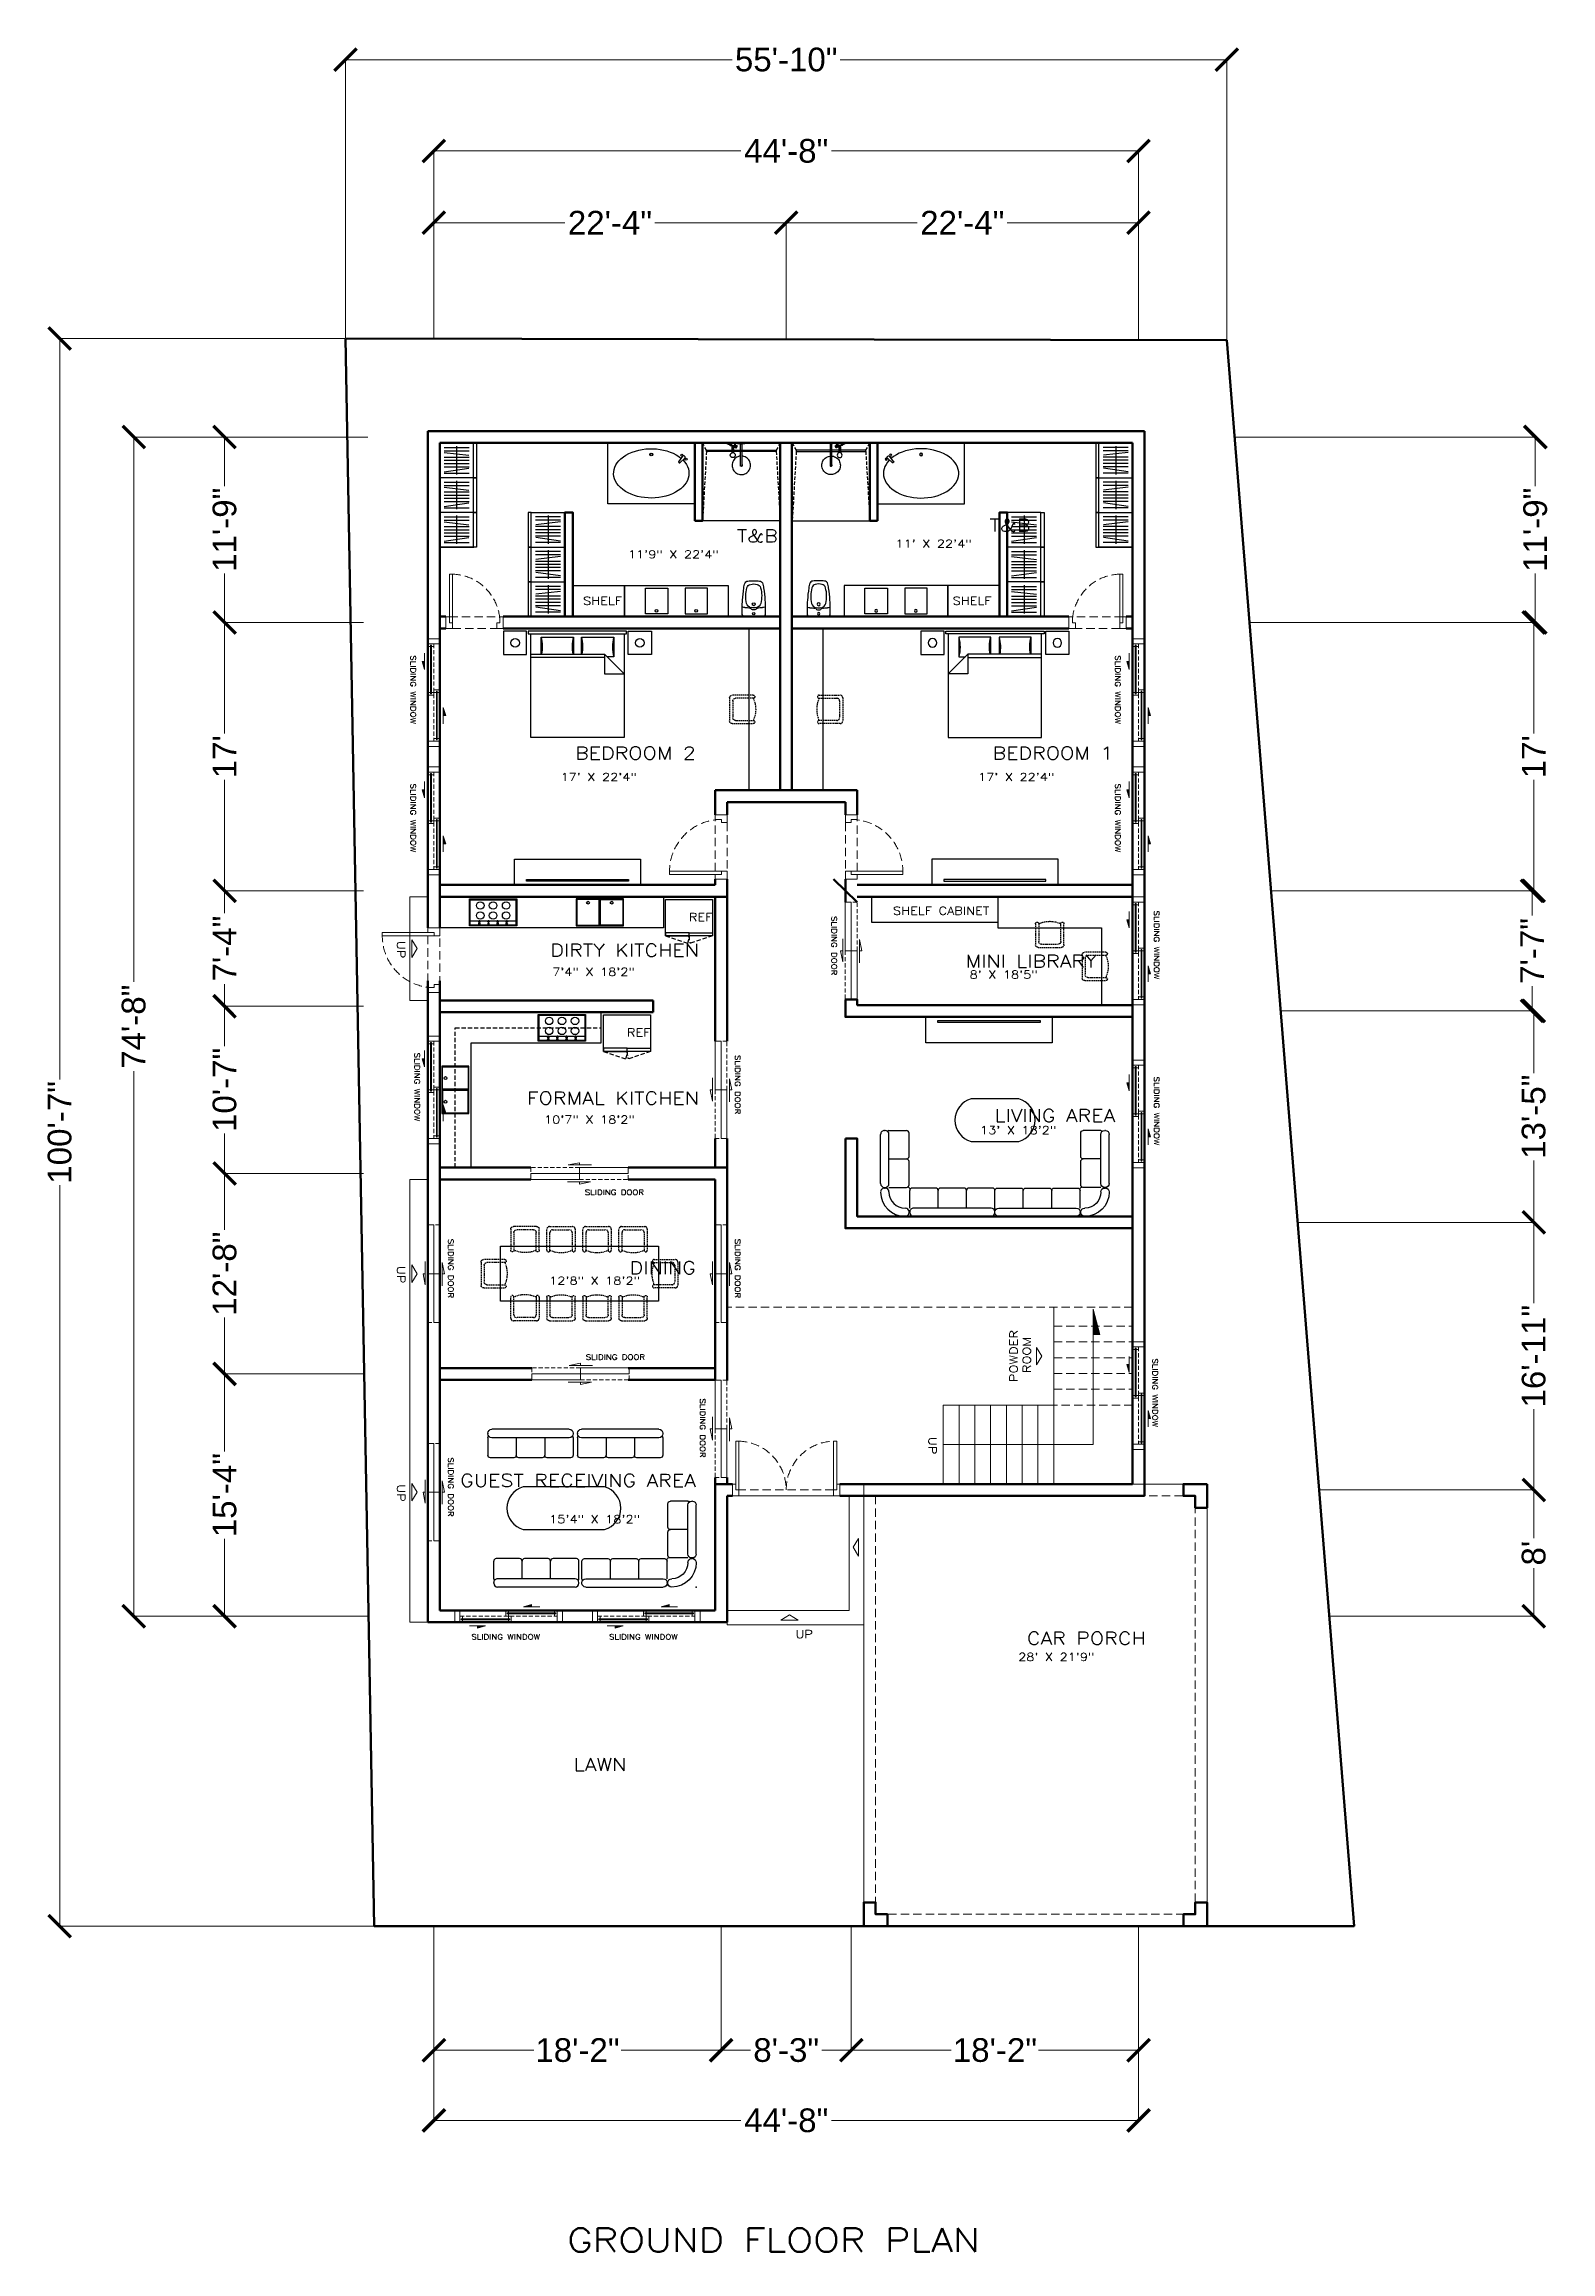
# Model space of a CAD drawing. Header units: millimetres. Extents: x 876 to 3359, y -248 to 1430.
# Drawn here: x 876 to 2021, y -248 to 1430 of the extents above; entities that cross this region are included whole.
import ezdxf

# ---------------------------------------------------------------- set-up
doc = ezdxf.new("R2010")
doc.units = ezdxf.units.MM
doc.linetypes.add('HIDDEN', pattern=[9.525, 6.35, -3.175])
doc.linetypes.add('HIDDEN2', pattern=[4.7625, 3.175, -1.5875])
doc.layers.get('0').update_dxf_attribs({"plot": 0})
for name, color, linetype in [('APPLIANCES', 8, 'Continuous'), ('FIXTURES', 8, 'Continuous'), ('FURNITURE', 8, 'Continuous')]:
    doc.layers.add(name, color=color, linetype=linetype)
for name, color, linetype, lineweight in [('COLUMN', 20, 'Continuous', 40), ('DIMENSION', 251, 'Continuous', 18), ('DOOR', 8, 'Continuous', 20), ('FLOORING', 33, 'Continuous', 13), ('PERIMETER', 4, 'Continuous', 80), ('TEXT', 253, 'Continuous', 15), ('WALL', 2, 'Continuous', 70), ('WINDOW', 153, 'Continuous', 20)]:
    doc.layers.add(name, color=color, linetype=linetype, lineweight=lineweight)
doc.styles.get("Standard").update_dxf_attribs({"font": 'arial.ttf'})
doc.dimstyles.new('ISO-25', dxfattribs={"dimtxt": 18, "dimasz": 17, "dimexe": 1.25, "dimexo": 0.625, "dimgap": 3.125, "dimtad": 0, "dimtoh": 1, "dimdec": 0, "dimdsep": 46, "dimlunit": 4, "dimtxsty": 'Standard', "dimblk": 'ARCHTICK', "dimcen": 2.5, "dimclrd": 256, "dimclre": 256, "dimclrt": 256, "dimadec": 0, "dimazin": 0, "dimtfac": 1, "dimtdec": 0, "dimtmove": 0, "dimatfit": 3, "dimldrblk": 'DOT', "dimfxl": 1, "dimlwd": -1, "dimlwe": -1, "dimarcsym": 0})

msp = doc.modelspace()

# ---------------------------------------------------------------- texts
at = {"layer": 'TEXT'}
for s, width, insert, char_height, attachment_point in [('{\\Fromans|c0;\\W1.2;T&B}', 179.674, (1433.6, 1061.3), 9.6, 3), ('{\\Fromans|c0;\\W1.2;T&B}', 179.674, (1625.8, 1069.4), 9.6, 3), ('{\\Fromans|c0;\\W1.2;11\'9" X 22\'4"}', 95.234, (1388.8, 1045.5), 6, 3), ('{\\Fromans|c0;\\W1.2;11\' X 22\'4"}', 95.234, (1581.1, 1053.6), 6, 3), ('{\\Fromans|c0;\\W1.2;SHELF}', 35.143, (1315.2, 1010.2), 6, 3), ('\\pi1.7999;{\\Fromans|c0;\\W1.2;SHELF}', 35.143, (1564.8, 1010.2), 6, 1), ('{\\Fromans|c0;\\W1.2;BEDROOM 2}', 179.674, (1371.3, 896.3), 9.6, 3), ('{\\Fromans|c0;\\W1.2;BEDROOM 1}', 179.674, (1688.7, 896.3), 9.6, 3), ('{\\Fromans|c0;\\W1.2;17\' X 22\'4"}', 95.234, (1326.5, 876.3), 6, 3), ('{\\Fromans|c0;\\W1.2;17\' X 22\'4"}', 95.234, (1643.9, 876.3), 6, 3), ('{\\Fromans|c0;\\W1.2;SHELF CABINET}', 85.831, (1594.4, 774.6), 6, 3), ('{\\Fromans|c0;\\W1.2;REF}', 35.143, (1383.9, 769.8), 6, 3), ('{\\Fromans|c0;\\W1.2;DIRTY KITCHEN}', 179.674, (1373.7, 746.4), 9.6, 3), ('{\\Fromans|c0;\\W1.2;7\'4" X 18\'2"}', 95.234, (1325, 728.2), 6, 3), ('{\\Fromans|c0;\\W1.2;MINI LIBRARY}', 179.674, (1676.1, 738.2), 9.6, 3), ('{\\Fromans|c0;\\W1.2;8\' X 18\'5"}', 95.234, (1631.3, 726.1), 6, 3), ('{\\Fromans|c0;\\W1.2;REF}', 35.143, (1336.8, 682.1), 6, 3), ('{\\Fromans|c0;\\W1.2;FORMAL KITCHEN}', 179.674, (1373.7, 634.1), 9.6, 3), ('{\\Fromans|c0;\\W1.2;10\'7" X 18\'2"}', 95.234, (1325, 615.9), 6, 3), ('{\\Fromans|c0;\\W1.2;13\' X 18\'2"}', 95.234, (1645.4, 607.9), 6, 3), ('{\\Fromans|c0;\\W1.2;LIVING AREA}', 179.674, (1690.2, 620.8), 9.6, 3), ('{\\Fromans|c0;\\W1.2;SLIDING DOOR}', 95.234, (1331.9, 559.6), 4, 3), ('{\\Fromans|c0;\\W1.2;DINING}', 179.674, (1371.3, 505.1), 9.6, 3), ('{\\Fromans|c0;\\W1.2;12\'8" X 18\'2"}', 95.234, (1328.9, 493.5), 6, 3), ('{\\Fromans|c0;\\W1.2;SLIDING DOOR}', 95.234, (1332.7, 434.4), 4, 3), ('{\\Fromans|c0;\\W1.2;GUEST RECEIVING AREA}', 179.674, (1371.3, 343.5), 9.6, 3), ('{\\Fromans|c0;\\W1.2;15\'4" X 18\'2"}', 95.234, (1328.9, 312.2), 6, 3), ('\\pi1.1971;{\\Fromans|c0;\\W1.2;SLIDING WINDOW}', 60.451, (1199.4, 221.7), 4, 1), ('\\pi1.1971;{\\Fromans|c0;\\W1.2;SLIDING WINDOW}', 60.451, (1304.1, 221.7), 4, 1), ('{\\Fromans|c0;\\W1.2;UP}', 35.143, (1460.3, 224.8), 6, 3), ('{\\Fromans|c0;\\W1.2;CAR PORCH}', 179.674, (1713.4, 223.5), 9.6, 3), ('{\\Fromans|c0;\\W1.2;28\' X 21\'9"}', 95.234, (1674.4, 207.5), 6, 3), ('\\pi69.814;{\\Fromans|c0;\\W1.2;LAWN}', 179.674, (1208.6, 127.5), 9.6, 1), ('\\pi41.175;{\\Fromans|c0;\\W1.2;GROUND FLOOR PLAN}', 434.122, (1232.3, -229.7), 18, 1)]:
    msp.add_mtext_dynamic_manual_height_columns(s, width=width, gutter_width=12.5, heights=[0], dxfattribs=dict(at, insert=insert, char_height=char_height, attachment_point=attachment_point))
for s, width, insert, char_height, attachment_point, rotation in [('\\pi1.1971;{\\Fromans|c0;\\W1.2;SLIDING WINDOW}', 60.451, (1158.4, 967), 4, 1, 270), ('\\pi1.1971;{\\Fromans|c0;\\W1.2;SLIDING WINDOW}', 60.451, (1694.2, 967), 4, 1, 270), ('\\pi1.1971;{\\Fromans|c0;\\W1.2;SLIDING WINDOW}', 60.451, (1158.4, 869.5), 4, 1, 270), ('\\pi1.1971;{\\Fromans|c0;\\W1.2;SLIDING WINDOW}', 60.451, (1694.2, 869.5), 4, 1, 270), ('\\pi22.703;{\\Fromans|c0;\\W1.2;SLIDING DOOR}', 95.234, (1474.5, 790.3), 4, 7, 270), ('\\pi1.1971;{\\Fromans|c0;\\W1.2;SLIDING WINDOW}', 60.451, (1723.7, 773), 4, 1, 270), ('\\pi11.4;{\\Fromans|c0;\\W1.2;UP}', 35.143, (1150.2, 760.2), 6, 1, 270), ('\\pi1.1971;{\\Fromans|c0;\\W1.2;SLIDING WINDOW}', 60.451, (1161.4, 665), 4, 1, 270), ('\\pi22.703;{\\Fromans|c0;\\W1.2;SLIDING DOOR}', 95.234, (1401.1, 684.7), 4, 7, 270), ('\\pi1.1971;{\\Fromans|c0;\\W1.2;SLIDING WINDOW}', 60.451, (1723.7, 646.8), 4, 1, 270), ('\\pi22.703;{\\Fromans|c0;\\W1.2;SLIDING DOOR}', 95.234, (1183, 545), 4, 7, 270), ('\\pi22.703;{\\Fromans|c0;\\W1.2;SLIDING DOOR}', 95.234, (1401.1, 545), 4, 7, 270), ('\\pi11.4;{\\Fromans|c0;\\W1.2;UP}', 35.143, (1150.2, 513.1), 6, 1, 270), ('\\pi6.7236;{\\Fromans|c0;\\W1.2;POWDER \\P\\pi13.581;ROOM}', 54.933, (1625.9, 406.7), 6, 7, 90), ('\\pi1.1971;{\\Fromans|c0;\\W1.2;SLIDING WINDOW}', 60.451, (1722.5, 432.6), 4, 1, 270), ('\\pi22.703;{\\Fromans|c0;\\W1.2;SLIDING DOOR}', 95.234, (1374.5, 423.7), 4, 7, 270), ('\\pi11.4;{\\Fromans|c0;\\W1.2;UP}', 35.143, (1554.3, 383.2), 6, 1, 270), ('\\pi22.703;{\\Fromans|c0;\\W1.2;SLIDING DOOR}', 95.234, (1183, 378.9), 4, 7, 270), ('\\pi11.4;{\\Fromans|c0;\\W1.2;UP}', 35.143, (1150.2, 347.1), 6, 1, 270)]:
    msp.add_mtext_dynamic_manual_height_columns(s, width=width, gutter_width=12.5, heights=[0], dxfattribs=dict(at, insert=insert, char_height=char_height, attachment_point=attachment_point, rotation=rotation))

# ---------------------------------------------------------------- blocks, each defined once
blk = doc.blocks.new('900x900mm Double Swing Door')
at = {"layer": 'DOOR', "linetype": 'HIDDEN'}
blk.add_line((2.4, 0), (74.4, 0), dxfattribs=at)
at = {"layer": 'DOOR'}
blk.add_line((2.4, -4.6), (74.4, -4.6), dxfattribs=at)
for points in [[(2.4, 37), (0, 37), (0, 0), (2.4, 0)], [(74.4, 37), (76.8, 37), (76.8, 0), (74.4, 0)]]:
    blk.add_lwpolyline(points, close=True, dxfattribs=at)
for points in [[(0, 4.4), (0, 0), (2.4, 0), (2.4, -4.6), (-2.4, -4.6), (-2.4, 4.4), (0, 4.4)], [(76.8, 4.4), (76.8, 0), (74.4, 0), (74.4, -4.6), (79.2, -4.6), (79.2, 4.4), (76.8, 4.4)]]:
    blk.add_lwpolyline(points, dxfattribs=at)
at = {"layer": 'DOOR', "linetype": 'HIDDEN'}
for centre, start, end in [((1.4, 0), 0, 88.4513), ((75.4, 0), 91.5487, 180)]:
    blk.add_arc(centre, 37, start, end, dxfattribs=at)
blk = doc.blocks.new('SLIDING DOOR 1 (900mm)')
at = {"layer": 'DOOR'}
for points in [[(-39.7, 5.1), (-76.7, 5.1), (-76.7, 9.7), (-39.7, 9.7)], [(-2.7, 0.7), (-39.7, 0.7), (-39.7, 5.1), (-2.7, 5.1)]]:
    blk.add_lwpolyline(points, close=True, dxfattribs=at)
at = {"layer": 'DOOR', "linetype": 'HIDDEN', "ltscale": 0.5}
for points in [[(-39.7, 0.7), (-76.7, 0.7), (-76.7, 5.1)], [(-39.7, 9.7), (-2.7, 9.7), (-2.7, 5.1)]]:
    blk.add_lwpolyline(points, dxfattribs=at)
at = {"layer": 'FLOORING'}
for points in [[(-48.9, 11.6), (-31.2, 11.6), (-39.7, 13.3), (-39.7, 11.6)], [(-30.5, -1.2), (-48.2, -1.2), (-39.7, -3), (-39.7, -1.2)]]:
    blk.add_lwpolyline(points, dxfattribs=at)
blk = doc.blocks.new('1000mm Hinged Door')
at = {"layer": 'DOOR', "linetype": 'HIDDEN'}
for p, q in [((2.4, 4.7), (41.8, 4.7)), ((39.4, -4.3), (2.4, -4.3))]:
    blk.add_line(p, q, dxfattribs=at)
at = {"layer": 'DOOR'}
blk.add_lwpolyline([(0, 0), (2.4, 0), (2.4, 39.4), (0, 39.4)], close=True, dxfattribs=at)
for points in [[(0, 4.7), (0, 0), (2.4, 0), (2.4, -4.3), (-3.6, -4.3), (-3.6, 4.7), (0, 4.7)], [(41.8, 4.7), (41.8, 0), (39.4, 0), (39.4, -4.3), (45.4, -4.3), (45.4, 4.7), (41.8, 4.7)]]:
    blk.add_lwpolyline(points, dxfattribs=at)
at = {"layer": 'DOOR', "linetype": 'HIDDEN'}
blk.add_arc((2.4, 0), 39.4, 0, 90, dxfattribs=at)
blk = doc.blocks.new('900mm Door')
at = {"layer": 'DOOR', "linetype": 'HIDDEN'}
for p, q in [((0, 4.6), (-38.4, 4.6)), ((-2.4, -4.4), (-36, -4.4))]:
    blk.add_line(p, q, dxfattribs=at)
at = {"layer": 'DOOR'}
blk.add_lwpolyline([(-2.4, 37), (0, 37), (0, 0), (-2.4, 0)], close=True, dxfattribs=at)
for points in [[(-38.4, 4.6), (-38.4, 0), (-36, 0), (-36, -4.4), (-41, -4.4), (-41, 4.6), (-38.4, 4.6)], [(0, 4.6), (0, 0), (-2.4, 0), (-2.4, -4.4), (2.6, -4.4), (2.6, 4.6), (0, 4.6)]]:
    blk.add_lwpolyline(points, dxfattribs=at)
at = {"layer": 'DOOR', "linetype": 'HIDDEN'}
blk.add_arc((-1.4, 0), 37, 91.5487, 180, dxfattribs=at)
blk = doc.blocks.new('3-DOOR WARDROBE')
at = {"layer": 'FURNITURE'}
for p, q in [((25.6, -79.2), (25.6, 0)), ((3.3, -3.4), (22.3, -3.4)), ((3.3, -5.9), (22.3, -5.9)), ((3.3, -7.2), (22.2, -9.4)), ((3.3, -10.8), (22.3, -10.8)), ((3.3, -13.2), (22.3, -13.2)), ((3.3, -15.6), (22.3, -15.6)), ((12.8, -2.4), (12.8, -24)), ((25.6, -26.4), (0, -26.4)), ((3.3, -18.1), (22.3, -18.1)), ((3.3, -21.9), (22.2, -19.2)), ((3.3, -23), (22.3, -23)), ((3.3, -29.8), (22.3, -29.8)), ((3.3, -32.3), (22.3, -32.3)), ((12.8, -28.8), (12.8, -50.4)), ((3.3, -33.6), (22.2, -35.8)), ((3.3, -37.2), (22.3, -37.2)), ((3.3, -39.6), (22.3, -39.6)), ((3.3, -42), (22.3, -42)), ((3.3, -44.5), (22.3, -44.5)), ((3.3, -48.3), (22.2, -45.6)), ((3.3, -49.4), (22.3, -49.4)), ((25.6, -52.8), (0, -52.8)), ((3.3, -56.2), (22.3, -56.2)), ((3.3, -58.7), (22.3, -58.7)), ((3.3, -60), (22.2, -62.2)), ((3.3, -63.6), (22.3, -63.6)), ((3.3, -66), (22.3, -66)), ((12.8, -55.2), (12.8, -76.8)), ((25.6, -79.2), (0, -79.2)), ((3.3, -68.4), (22.3, -68.4)), ((3.3, -70.9), (22.3, -70.9)), ((3.3, -74.7), (22.2, -72)), ((3.3, -75.8), (22.3, -75.8))]:
    blk.add_line(p, q, dxfattribs=at)
blk.add_lwpolyline([(25.6, 0), (0, 0), (0, -79.2), (25.6, -79.2)], close=True, dxfattribs=at)
for points in [[(25.6, 0), (28, 0), (28, -26.4), (25.6, -26.4), (25.6, 0)], [(25.6, -26.4), (28, -26.4), (28, -52.8), (25.6, -52.8), (25.6, -26.4)], [(25.6, -52.8), (28, -52.8), (28, -79.2), (25.6, -79.2), (25.6, -52.8)]]:
    blk.add_lwpolyline(points, dxfattribs=at)
for p in [(25.6, -26.4), (25.6, -52.8), (25.6, -79.2)]:
    blk.add_point(p, dxfattribs=at)
blk = doc.blocks.new('_ArchTick')
at = {"color": 0, "linetype": 'ByBlock', "const_width": 0.15}
blk.add_lwpolyline([(-0.5, -0.5), (0.5, 0.5)], dxfattribs=at)
blk = doc.blocks.new('*D11')
at = {"layer": 'DIMENSION', "transparency": 16777216}
for p, q in [((1118.5, 419.6), (1011.8, 419.6)), ((1013, 419.6), (1013, 360.7)), ((1013, 235.4), (1013, 294.3)), ((1118.5, 235.4), (1011.8, 235.4))]:
    blk.add_line(p, q, dxfattribs=at)
at = {"layer": 'DIMENSION', "transparency": 16777216, "xscale": 17, "yscale": 17, "zscale": 17}
for p, rotation in [((1013, 419.6), 90), ((1013, 235.4), 270)]:
    blk.add_blockref('_ArchTick', p, dxfattribs=dict(at, rotation=rotation))
at = {"layer": 'DIMENSION', "transparency": 16777216, "insert": (1013, 327.5), "char_height": 18, "attachment_point": 5, "rotation": 90}
blk.add_mtext('15\'-4"', dxfattribs=at)
blk = doc.blocks.new('_Dot')
at = {"color": 0, "linetype": 'ByBlock', "lineweight": -2}
blk.add_line((-0.5, 0), (-1, 0), dxfattribs=at)
at = {"color": 0, "linetype": 'ByBlock', "const_width": 0.5}
blk.add_lwpolyline([(-0.25, 0, 1), (0.25, 0, 1)], format="xyb", close=True, dxfattribs=at)
blk = doc.blocks.new('*D12')
at = {"layer": 'DIMENSION', "transparency": 16777216}
for p, q in [((1118.5, 572), (1011.8, 572)), ((1013, 572), (1013, 529)), ((1013, 419.6), (1013, 462.6)), ((1118.5, 419.6), (1011.8, 419.6))]:
    blk.add_line(p, q, dxfattribs=at)
at = {"layer": 'DIMENSION', "transparency": 16777216, "xscale": 17, "yscale": 17, "zscale": 17}
for p, rotation in [((1013, 572), 90), ((1013, 419.6), 270)]:
    blk.add_blockref('_ArchTick', p, dxfattribs=dict(at, rotation=rotation))
at = {"layer": 'DIMENSION', "transparency": 16777216, "insert": (1013, 495.8), "char_height": 18, "attachment_point": 5, "rotation": 90}
blk.add_mtext('12\'-8"', dxfattribs=at)
blk = doc.blocks.new('*D13')
at = {"layer": 'DIMENSION', "transparency": 16777216}
for p, q in [((1118.5, 699), (1011.8, 699)), ((1013, 699), (1013, 668.7)), ((1013, 572), (1013, 602.3)), ((1118.5, 572), (1011.8, 572))]:
    blk.add_line(p, q, dxfattribs=at)
at = {"layer": 'DIMENSION', "transparency": 16777216, "xscale": 17, "yscale": 17, "zscale": 17}
for p, rotation in [((1013, 699), 90), ((1013, 572), 270)]:
    blk.add_blockref('_ArchTick', p, dxfattribs=dict(at, rotation=rotation))
at = {"layer": 'DIMENSION', "transparency": 16777216, "insert": (1013, 635.5), "char_height": 18, "attachment_point": 5, "rotation": 90}
blk.add_mtext('10\'-7"', dxfattribs=at)
blk = doc.blocks.new('*D14')
at = {"layer": 'DIMENSION', "transparency": 16777216}
for p, q in [((1118.5, 786.8), (1011.8, 786.8)), ((1013, 786.8), (1013, 769.9)), ((1013, 699), (1013, 715.9)), ((1118.5, 699), (1011.8, 699))]:
    blk.add_line(p, q, dxfattribs=at)
at = {"layer": 'DIMENSION', "transparency": 16777216, "xscale": 17, "yscale": 17, "zscale": 17}
for p, rotation in [((1013, 786.8), 90), ((1013, 699), 270)]:
    blk.add_blockref('_ArchTick', p, dxfattribs=dict(at, rotation=rotation))
at = {"layer": 'DIMENSION', "transparency": 16777216, "insert": (1013, 742.9), "char_height": 18, "attachment_point": 5, "rotation": 90}
blk.add_mtext('7\'-4"', dxfattribs=at)
blk = doc.blocks.new('*D15')
at = {"layer": 'DIMENSION', "transparency": 16777216}
for p, q in [((1118.5, 990.7), (1011.8, 990.7)), ((1013, 990.7), (1013, 906.3)), ((1013, 786.8), (1013, 871.2)), ((1118.5, 786.8), (1011.8, 786.8))]:
    blk.add_line(p, q, dxfattribs=at)
at = {"layer": 'DIMENSION', "transparency": 16777216, "xscale": 17, "yscale": 17, "zscale": 17}
for p, rotation in [((1013, 990.7), 90), ((1013, 786.8), 270)]:
    blk.add_blockref('_ArchTick', p, dxfattribs=dict(at, rotation=rotation))
at = {"layer": 'DIMENSION', "transparency": 16777216, "insert": (1013, 888.7), "char_height": 18, "attachment_point": 5, "rotation": 90}
blk.add_mtext("17'", dxfattribs=at)
blk = doc.blocks.new('*D16')
at = {"layer": 'DIMENSION', "transparency": 16777216}
for p, q in [((1118.5, 1131.7), (1011.8, 1131.7)), ((1013, 1131.7), (1013, 1094.4)), ((1013, 990.7), (1013, 1028)), ((1118.5, 990.7), (1011.8, 990.7))]:
    blk.add_line(p, q, dxfattribs=at)
at = {"layer": 'DIMENSION', "transparency": 16777216, "xscale": 17, "yscale": 17, "zscale": 17}
for p, rotation in [((1013, 1131.7), 90), ((1013, 990.7), 270)]:
    blk.add_blockref('_ArchTick', p, dxfattribs=dict(at, rotation=rotation))
at = {"layer": 'DIMENSION', "transparency": 16777216, "insert": (1013, 1061.2), "char_height": 18, "attachment_point": 5, "rotation": 90}
blk.add_mtext('11\'-9"', dxfattribs=at)
blk = doc.blocks.new('*D17')
at = {"layer": 'DIMENSION', "transparency": 16777216}
for p, q in [((1121.8, 1131.7), (942.7, 1131.7)), ((943.9, 1131.7), (943.9, 717.5)), ((943.9, 235.4), (943.9, 649.6)), ((1121.8, 235.4), (942.7, 235.4))]:
    blk.add_line(p, q, dxfattribs=at)
at = {"layer": 'DIMENSION', "transparency": 16777216, "xscale": 17, "yscale": 17, "zscale": 17}
for p, rotation in [((943.9, 1131.7), 90), ((943.9, 235.4), 270)]:
    blk.add_blockref('_ArchTick', p, dxfattribs=dict(at, rotation=rotation))
at = {"layer": 'DIMENSION', "transparency": 16777216, "insert": (943.9, 683.5), "char_height": 18, "attachment_point": 5, "rotation": 90}
blk.add_mtext('74\'-8"', dxfattribs=at)
blk = doc.blocks.new('*D20')
at = {"layer": 'DIMENSION', "transparency": 16777216}
for p, q in [((1809.2, 786.8), (2008.4, 786.8)), ((2007.1, 786.8), (2007.1, 768.1)), ((2007.1, 695.5), (2007.1, 714.2)), ((1816.6, 695.5), (2008.4, 695.5))]:
    blk.add_line(p, q, dxfattribs=at)
at = {"layer": 'DIMENSION', "transparency": 16777216, "xscale": 17, "yscale": 17, "zscale": 17}
for p, rotation in [((2007.1, 786.8), 90), ((2007.1, 695.5), 270)]:
    blk.add_blockref('_ArchTick', p, dxfattribs=dict(at, rotation=rotation))
at = {"layer": 'DIMENSION', "transparency": 16777216, "insert": (2007.1, 741.1), "char_height": 18, "attachment_point": 5, "rotation": 90}
blk.add_mtext('7\'-7"', dxfattribs=at)
blk = doc.blocks.new('*D21')
at = {"layer": 'DIMENSION', "transparency": 16777216}
for p, q in [((1792.9, 990.7), (2009.6, 990.7)), ((2008.4, 990.7), (2008.4, 906.3)), ((2008.4, 786.8), (2008.4, 871.2)), ((1809.9, 786.8), (2009.6, 786.8))]:
    blk.add_line(p, q, dxfattribs=at)
at = {"layer": 'DIMENSION', "transparency": 16777216, "xscale": 17, "yscale": 17, "zscale": 17}
for p, rotation in [((2008.4, 990.7), 90), ((2008.4, 786.8), 270)]:
    blk.add_blockref('_ArchTick', p, dxfattribs=dict(at, rotation=rotation))
at = {"layer": 'DIMENSION', "transparency": 16777216, "insert": (2008.4, 888.7), "char_height": 18, "attachment_point": 5, "rotation": 90}
blk.add_mtext("17'", dxfattribs=at)
blk = doc.blocks.new('*D22')
at = {"layer": 'DIMENSION', "transparency": 16777216}
for p, q in [((1781.6, 1131.7), (2010.9, 1131.7)), ((2009.6, 1131.7), (2009.6, 1094.4)), ((2009.6, 990.7), (2009.6, 1028)), ((1793.5, 990.7), (2010.9, 990.7))]:
    blk.add_line(p, q, dxfattribs=at)
at = {"layer": 'DIMENSION', "transparency": 16777216, "xscale": 17, "yscale": 17, "zscale": 17}
for p, rotation in [((2009.6, 1131.7), 90), ((2009.6, 990.7), 270)]:
    blk.add_blockref('_ArchTick', p, dxfattribs=dict(at, rotation=rotation))
at = {"layer": 'DIMENSION', "transparency": 16777216, "insert": (2009.6, 1061.2), "char_height": 18, "attachment_point": 5, "rotation": 90}
blk.add_mtext('11\'-9"', dxfattribs=at)
blk = doc.blocks.new('*D24')
at = {"layer": 'DIMENSION', "transparency": 16777216}
for p, q in [((1817.2, 695.5), (2009.6, 695.5)), ((2008.4, 695.5), (2008.4, 648.3)), ((2008.4, 534.8), (2008.4, 581.9)), ((1829.5, 534.8), (2009.6, 534.8))]:
    blk.add_line(p, q, dxfattribs=at)
at = {"layer": 'DIMENSION', "transparency": 16777216, "xscale": 17, "yscale": 17, "zscale": 17}
for p, rotation in [((2008.4, 695.5), 90), ((2008.4, 534.8), 270)]:
    blk.add_blockref('_ArchTick', p, dxfattribs=dict(at, rotation=rotation))
at = {"layer": 'DIMENSION', "transparency": 16777216, "insert": (2008.4, 615.1), "char_height": 18, "attachment_point": 5, "rotation": 90}
blk.add_mtext('13\'-5"', dxfattribs=at)
blk = doc.blocks.new('*D25')
at = {"layer": 'DIMENSION', "transparency": 16777216}
for p, q in [((1829.5, 534.8), (2009.6, 534.8)), ((2008.4, 534.8), (2008.4, 473.3)), ((2008.4, 331.4), (2008.4, 392.9)), ((1845.8, 331.4), (2009.6, 331.4))]:
    blk.add_line(p, q, dxfattribs=at)
at = {"layer": 'DIMENSION', "transparency": 16777216, "xscale": 17, "yscale": 17, "zscale": 17}
for p, rotation in [((2008.4, 534.8), 90), ((2008.4, 331.4), 270)]:
    blk.add_blockref('_ArchTick', p, dxfattribs=dict(at, rotation=rotation))
at = {"layer": 'DIMENSION', "transparency": 16777216, "insert": (2008.4, 433.1), "char_height": 18, "attachment_point": 5, "rotation": 90}
blk.add_mtext('16\'-11"', dxfattribs=at)
blk = doc.blocks.new('*D26')
at = {"layer": 'DIMENSION', "transparency": 16777216}
for p, q in [((1845.8, 331.4), (2009.6, 331.4)), ((2008.4, 331.4), (2008.4, 294.8)), ((2008.4, 235.4), (2008.4, 272)), ((1853.5, 235.4), (2009.6, 235.4))]:
    blk.add_line(p, q, dxfattribs=at)
at = {"layer": 'DIMENSION', "transparency": 16777216, "xscale": 17, "yscale": 17, "zscale": 17}
for p, rotation in [((2008.4, 331.4), 90), ((2008.4, 235.4), 270)]:
    blk.add_blockref('_ArchTick', p, dxfattribs=dict(at, rotation=rotation))
at = {"layer": 'DIMENSION', "transparency": 16777216, "insert": (2008.4, 283.4), "char_height": 18, "attachment_point": 5, "rotation": 90}
blk.add_mtext("8'", dxfattribs=at)
blk = doc.blocks.new('1m x 1m Sliding Window')
at = {"layer": 'WINDOW'}
h = blk.add_hatch(color=256, dxfattribs=at)
h.dxf.hatch_style = 1
h.paths.add_polyline_path([(58.4, 11.7), (58.4, 13.5), (52.3, 11.7)])
h = blk.add_hatch(color=256, dxfattribs=at)
h.dxf.hatch_style = 1
h.paths.add_polyline_path([(17.3, -2.7), (17.3, -4.5), (23.4, -2.7)])
at = {"layer": 'WINDOW', "linetype": 'HIDDEN2'}
blk.add_line((3.9, 4.5), (77.9, 4.5), dxfattribs=at)
at = {"layer": 'WINDOW'}
for points in [[(0, 9), (3.9, 9), (3.9, 0), (0, 0)], [(3.9, 9), (77.9, 9), (77.9, 0), (3.9, 0)], [(4.9, 1.9), (4.9, 2.6), (41.9, 2.6), (41.9, 1.9)], [(39.9, 6.4), (39.9, 7.1), (76.9, 7.1), (76.9, 6.4)], [(77.9, 9), (81.9, 9), (81.9, 0), (77.9, 0)]]:
    blk.add_lwpolyline(points, close=True, dxfattribs=at)
for points in [[(3.9, 4.5), (3.9, 0), (5.9, 0), (5.9, 1.9), (4.9, 1.9), (4.9, 2.6), (5.9, 2.6), (5.9, 4.5), (3.9, 4.5)], [(38.9, 9), (38.9, 4.5), (40.9, 4.5), (40.9, 6.4), (39.9, 6.4), (39.9, 7.1), (40.9, 7.1), (40.9, 9), (38.9, 9)], [(42.9, 4.5), (42.9, 0), (40.9, 0), (40.9, 1.9), (41.9, 1.9), (41.9, 2.6), (40.9, 2.6), (40.9, 4.5), (42.9, 4.5)], [(64.6, 11.7), (52.3, 11.7), (58.4, 13.5), (58.4, 11.7)], [(77.9, 9), (77.9, 4.5), (75.9, 4.5), (75.9, 6.4), (76.9, 6.4), (76.9, 7.1), (75.9, 7.1), (75.9, 9), (77.9, 9)], [(11.1, -2.7), (23.4, -2.7), (17.3, -4.5), (17.3, -2.7)]]:
    blk.add_lwpolyline(points, dxfattribs=at)
blk = doc.blocks.new('*D29')
at = {"layer": 'DIMENSION', "transparency": 16777216}
for p, q in [((1172.1, 1207), (1172.1, 1295.9)), ((1172.1, 1294.6), (1271.8, 1294.6)), ((1439.9, 1294.6), (1340.2, 1294.6)), ((1439.9, 1207), (1439.9, 1295.9))]:
    blk.add_line(p, q, dxfattribs=at)
at = {"layer": 'DIMENSION', "transparency": 16777216, "xscale": 17, "yscale": 17, "zscale": 17, "rotation": 180}
blk.add_blockref('_ArchTick', (1172.1, 1294.6), dxfattribs=at)
at = {"layer": 'DIMENSION', "transparency": 16777216, "xscale": 17, "yscale": 17, "zscale": 17}
blk.add_blockref('_ArchTick', (1439.9, 1294.6), dxfattribs=at)
at = {"layer": 'DIMENSION', "transparency": 16777216, "insert": (1306, 1294.6), "char_height": 18, "attachment_point": 5}
blk.add_mtext('22\'-4"', dxfattribs=at)
blk = doc.blocks.new('*D30')
at = {"layer": 'DIMENSION', "transparency": 16777216}
for p, q in [((1440, 1206.4), (1440, 1295.9)), ((1440, 1294.6), (1539.7, 1294.6)), ((1707.9, 1294.6), (1608.1, 1294.6)), ((1707.9, 1205.9), (1707.9, 1295.9))]:
    blk.add_line(p, q, dxfattribs=at)
at = {"layer": 'DIMENSION', "transparency": 16777216, "xscale": 17, "yscale": 17, "zscale": 17, "rotation": 180}
blk.add_blockref('_ArchTick', (1440, 1294.6), dxfattribs=at)
at = {"layer": 'DIMENSION', "transparency": 16777216, "xscale": 17, "yscale": 17, "zscale": 17}
blk.add_blockref('_ArchTick', (1707.9, 1294.6), dxfattribs=at)
at = {"layer": 'DIMENSION', "transparency": 16777216, "insert": (1573.9, 1294.6), "char_height": 18, "attachment_point": 5}
blk.add_mtext('22\'-4"', dxfattribs=at)
blk = doc.blocks.new('*D31')
at = {"layer": 'DIMENSION', "transparency": 16777216}
for p, q in [((1172.1, 1207), (1172.1, 1350.4)), ((1172.1, 1349.1), (1405.6, 1349.1)), ((1707.9, 1349.1), (1474.4, 1349.1)), ((1707.9, 1205.9), (1707.9, 1350.4))]:
    blk.add_line(p, q, dxfattribs=at)
at = {"layer": 'DIMENSION', "transparency": 16777216, "xscale": 17, "yscale": 17, "zscale": 17, "rotation": 180}
blk.add_blockref('_ArchTick', (1172.1, 1349.1), dxfattribs=at)
at = {"layer": 'DIMENSION', "transparency": 16777216, "xscale": 17, "yscale": 17, "zscale": 17}
blk.add_blockref('_ArchTick', (1707.9, 1349.1), dxfattribs=at)
at = {"layer": 'DIMENSION', "transparency": 16777216, "insert": (1440, 1349.1), "char_height": 18, "attachment_point": 5}
blk.add_mtext('44\'-8"', dxfattribs=at)
blk = doc.blocks.new('*D32')
at = {"layer": 'DIMENSION', "transparency": 16777216}
for p, q in [((1172.1, -0.7), (1172.1, -95.7)), ((1390.5, -0.7), (1390.5, -95.7)), ((1172.1, -94.4), (1248.1, -94.4)), ((1390.5, -94.4), (1314.5, -94.4))]:
    blk.add_line(p, q, dxfattribs=at)
at = {"layer": 'DIMENSION', "transparency": 16777216, "xscale": 17, "yscale": 17, "zscale": 17, "rotation": 180}
blk.add_blockref('_ArchTick', (1172.1, -94.4), dxfattribs=at)
at = {"layer": 'DIMENSION', "transparency": 16777216, "xscale": 17, "yscale": 17, "zscale": 17}
blk.add_blockref('_ArchTick', (1390.5, -94.4), dxfattribs=at)
at = {"layer": 'DIMENSION', "transparency": 16777216, "insert": (1281.3, -94.4), "char_height": 18, "attachment_point": 5}
blk.add_mtext('18\'-2"', dxfattribs=at)
blk = doc.blocks.new('*D33')
at = {"layer": 'DIMENSION', "transparency": 16777216}
for p, q in [((1390.5, -0.7), (1390.5, -95.7)), ((1489.5, -0.7), (1489.5, -95.7)), ((1390.5, -94.4), (1412.9, -94.4)), ((1489.5, -94.4), (1467, -94.4))]:
    blk.add_line(p, q, dxfattribs=at)
at = {"layer": 'DIMENSION', "transparency": 16777216, "xscale": 17, "yscale": 17, "zscale": 17, "rotation": 180}
blk.add_blockref('_ArchTick', (1390.5, -94.4), dxfattribs=at)
at = {"layer": 'DIMENSION', "transparency": 16777216, "xscale": 17, "yscale": 17, "zscale": 17}
blk.add_blockref('_ArchTick', (1489.5, -94.4), dxfattribs=at)
at = {"layer": 'DIMENSION', "transparency": 16777216, "insert": (1440, -94.4), "char_height": 18, "attachment_point": 5}
blk.add_mtext('8\'-3"', dxfattribs=at)
blk = doc.blocks.new('*D34')
at = {"layer": 'DIMENSION', "transparency": 16777216}
for p, q in [((1489.5, -1.4), (1489.5, -95.7)), ((1707.9, -0.7), (1707.9, -95.7)), ((1489.5, -94.4), (1565.5, -94.4)), ((1707.9, -94.4), (1631.9, -94.4))]:
    blk.add_line(p, q, dxfattribs=at)
at = {"layer": 'DIMENSION', "transparency": 16777216, "xscale": 17, "yscale": 17, "zscale": 17, "rotation": 180}
blk.add_blockref('_ArchTick', (1489.5, -94.4), dxfattribs=at)
at = {"layer": 'DIMENSION', "transparency": 16777216, "xscale": 17, "yscale": 17, "zscale": 17}
blk.add_blockref('_ArchTick', (1707.9, -94.4), dxfattribs=at)
at = {"layer": 'DIMENSION', "transparency": 16777216, "insert": (1598.7, -94.4), "char_height": 18, "attachment_point": 5}
blk.add_mtext('18\'-2"', dxfattribs=at)
blk = doc.blocks.new('*D35')
at = {"layer": 'DIMENSION', "transparency": 16777216}
for p, q in [((1172.1, -1.4), (1172.1, -149.1)), ((1707.9, -1.4), (1707.9, -149.1)), ((1172.1, -147.8), (1405.6, -147.8)), ((1707.9, -147.8), (1474.4, -147.8))]:
    blk.add_line(p, q, dxfattribs=at)
at = {"layer": 'DIMENSION', "transparency": 16777216, "xscale": 17, "yscale": 17, "zscale": 17, "rotation": 180}
blk.add_blockref('_ArchTick', (1172.1, -147.8), dxfattribs=at)
at = {"layer": 'DIMENSION', "transparency": 16777216, "xscale": 17, "yscale": 17, "zscale": 17}
blk.add_blockref('_ArchTick', (1707.9, -147.8), dxfattribs=at)
at = {"layer": 'DIMENSION', "transparency": 16777216, "insert": (1440, -147.8), "char_height": 18, "attachment_point": 5}
blk.add_mtext('44\'-8"', dxfattribs=at)
blk = doc.blocks.new('*D36')
at = {"layer": 'DIMENSION', "transparency": 16777216}
for p, q in [((1104.3, 1206.5), (886.3, 1206.5)), ((887.6, 1206.5), (887.6, 643.4)), ((887.6, -0.1), (887.6, 563)), ((1126, -0.1), (886.3, -0.1))]:
    blk.add_line(p, q, dxfattribs=at)
at = {"layer": 'DIMENSION', "transparency": 16777216, "xscale": 17, "yscale": 17, "zscale": 17}
for p, rotation in [((887.6, 1206.5), 90), ((887.6, -0.1), 270)]:
    blk.add_blockref('_ArchTick', p, dxfattribs=dict(at, rotation=rotation))
at = {"layer": 'DIMENSION', "transparency": 16777216, "insert": (887.6, 603.2), "char_height": 18, "attachment_point": 5, "rotation": 90}
blk.add_mtext('100\'-7"', dxfattribs=at)
blk = doc.blocks.new('*D37')
at = {"layer": 'DIMENSION', "transparency": 16777216}
for p, q in [((1104.9, 1207.1), (1104.9, 1419.7)), ((1104.9, 1418.5), (1398.9, 1418.5)), ((1775, 1418.5), (1481, 1418.5)), ((1775, 1205.8), (1775, 1419.7))]:
    blk.add_line(p, q, dxfattribs=at)
at = {"layer": 'DIMENSION', "transparency": 16777216, "xscale": 17, "yscale": 17, "zscale": 17, "rotation": 180}
blk.add_blockref('_ArchTick', (1104.9, 1418.5), dxfattribs=at)
at = {"layer": 'DIMENSION', "transparency": 16777216, "xscale": 17, "yscale": 17, "zscale": 17}
blk.add_blockref('_ArchTick', (1775, 1418.5), dxfattribs=at)
at = {"layer": 'DIMENSION', "transparency": 16777216, "insert": (1440, 1418.5), "char_height": 18, "attachment_point": 5}
blk.add_mtext('55\'-10"', dxfattribs=at)
blk = doc.blocks.new('2-DOOR REF')
at = {"layer": 'APPLIANCES', "linetype": 'HIDDEN2'}
for p, q in [((0, -27.8), (16.9, -33.5)), ((35.6, -27.8), (18.7, -33.5))]:
    blk.add_line(p, q, dxfattribs=at)
at = {"layer": 'APPLIANCES'}
for points in [[(0, 0), (35.6, 0), (35.6, -27.8), (0, -27.8)], [(0, -27.8), (17.8, -27.8), (17.8, -25.4), (0, -25.4)], [(35.6, -27.8), (17.8, -27.8), (17.8, -25.4), (35.6, -25.4)]]:
    blk.add_lwpolyline(points, close=True, dxfattribs=at)
at = {"layer": 'APPLIANCES', "linetype": 'HIDDEN2'}
for centre, start, end in [((0, -27.8), 341.4647, 0), ((35.6, -27.8), 180, 198.5353)]:
    blk.add_arc(centre, 17.8, start, end, dxfattribs=at)
blk = doc.blocks.new('6 BURNER OVEN')
at = {"layer": 'APPLIANCES'}
blk.add_line((0.6, 3.9), (35.4, 3.9), dxfattribs=at)
for points in [[(0, 20.4), (36, 20.4), (36, 0), (0, 0)], [(0.6, 19.8), (35.4, 19.8), (35.4, 0.6), (0.6, 0.6)]]:
    blk.add_lwpolyline(points, close=True, dxfattribs=at)
for centre, radius in [((8.3, 15.4), 2.83), ((18, 15.4), 2.83), ((27.9, 15.4), 2.83), ((8.3, 7.8), 2.83), ((7.6, 2.9), 0.475), ((7.6, 1.6), 0.475), ((14.5, 2.9), 0.475), ((14.5, 1.6), 0.475), ((18, 7.8), 2.83), ((21.5, 2.9), 0.475), ((21.5, 1.6), 0.475), ((27.9, 7.8), 2.83), ((28.4, 2.9), 0.475), ((28.4, 1.6), 0.475)]:
    blk.add_circle(centre, radius, dxfattribs=at)
for p in [(7.6, 3.9), (14.5, 3.9), (21.5, 3.9), (28.4, 3.9)]:
    blk.add_point(p, dxfattribs=at)
blk = doc.blocks.new('2-SINK')
at = {"layer": 'FIXTURES'}
for points in [[(36, 20.4), (0, 20.4), (0, 0), (36, 0)], [(17.5, 19.9), (0.5, 19.9), (0.5, 0.5), (17.5, 0.5)], [(18.5, 19.9), (35.5, 19.9), (35.5, 0.5), (18.5, 0.5)]]:
    blk.add_lwpolyline(points, close=True, dxfattribs=at)
for centre in [(9, 17.6), (27, 17.6)]:
    blk.add_circle(centre, 1.05, dxfattribs=at)
blk = doc.blocks.new('SINGLE CHAIR')
at = {"layer": 'FURNITURE', "linetype": 'HIDDEN2', "ltscale": 0.3}
for points in [[(-18, 10.8), (-2, 10.8, -0.414214), (0, 8.8), (0, -8.8, -0.414214), (-2, -10.8), (-18, -10.8)], [(-18, 8.4), (-4.4, 8.4, -0.414214), (-2.4, 6.4), (-2.4, -6.4, -0.414214), (-4.4, -8.4), (-18, -8.4)]]:
    blk.add_lwpolyline(points, format="xyb", dxfattribs=at)
for centre, radius, start, end in [((0.3, 0), 20.1, 155.3196, 204.6804), ((-18, 9.6), 1.2, 90, 270), ((-18, -9.6), 1.2, 90, 270)]:
    blk.add_arc(centre, radius, start, end, dxfattribs=at)
blk = doc.blocks.new('BATHROOM SINK')
at = {"layer": 'FIXTURES'}
for points in [[(0, 0), (0, 23.6), (78.7, 23.6), (78.7, 0)], [(15.8, 21.5), (32.8, 21.5), (32.8, 2.1), (15.8, 2.1)], [(63, 21.5), (46, 21.5), (46, 2.1), (63, 2.1)]]:
    blk.add_lwpolyline(points, close=True, dxfattribs=at)
for centre in [(24.3, 4.4), (54.5, 4.4)]:
    blk.add_circle(centre, 1.05, dxfattribs=at)
blk = doc.blocks.new('BIDET-01')
at = {"layer": 'FIXTURES'}
blk.add_line((0.018, -0.107), (-0.018, -0.107), dxfattribs=at)
for centre, radius, start, end in [((0, -2), 2, 85.4587, 94.5413), ((1.566, -0.127), 1.75, 176.8297, 184.339), ((-0.156, -0.031), 0.025, 94.5413, 176.8297), ((2.315, -0.087), 2.5, 183.9491, 188.4725), ((-0.112, -0.391), 0.25, 96.1414, 104.7575), ((0, -1.334), 1.2, 92.806, 96.6395), ((0.348, -0.327), 0.475, 165.6449, 196.0093), ((-0.024, -0.231), 0.091, 101.4455, 165.6449), ((-0.06, -0.116), 0.02, 273.5953, 338.9803), ((0, -0.35), 0.212, 78.5545, 101.4455), ((-0.018, -0.132), 0.025, 90, 158.9763), ((0, -0.196), 0.023, 90, 270), ((0, -0.046), 0.0175, 90, 270), ((0, -0.046), 0.0175, 270, 90), ((0, -0.196), 0.023, 270, 90), ((0.018, -0.132), 0.025, 21.0237, 90), ((0.06, -0.116), 0.02, 201.0197, 266.4047), ((0.024, -0.231), 0.091, 14.3551, 78.5545), ((0, -1.334), 1.2, 83.3605, 87.194), ((-0.348, -0.327), 0.475, 343.9907, 14.3551), ((0.112, -0.391), 0.25, 75.2425, 83.8586), ((0.156, -0.031), 0.025, 3.1703, 85.4587), ((-2.315, -0.087), 2.5, 351.5275, 356.0509), ((-1.566, -0.127), 1.75, 355.661, 3.1703), ((0.287, -0.389), 0.45, 188.4725, 199.0968), ((-0.1, -0.523), 0.04, 199.0968, 258.5866), ((-0.032, -0.436), 0.08, 196.0093, 254.0092), ((-0.05, -0.319), 0.25, 256.4947, 264.6535), ((0, 0.78), 1.35, 266.9077, 273.0923), ((0, -0.325), 0.195, 254.0092, 285.9908), ((0.032, -0.436), 0.08, 285.9908, 343.9907), ((0.05, -0.319), 0.25, 275.3465, 283.5053), ((0.1, -0.523), 0.04, 281.4134, 340.9032), ((-0.287, -0.389), 0.45, 340.9032, 351.5275)]:
    blk.add_arc(centre, radius, start, end, dxfattribs=at)
blk = doc.blocks.new('BAÑERA OVALADA-05')
at = {"layer": 'FIXTURES'}
for p, q in [((0, -1.5), (0, 0)), ((0, 0), (1.05, 0)), ((0.235, -0.17), (0.227, -0.179)), ((0.323, -0.277), (0.228, -0.205)), ((0.341, -0.258), (0.262, -0.169)), ((0.332, -0.276), (0.341, -0.267)), ((1.05, 0), (1.05, -1.5)), ((1.05, -1.5), (0, -1.5))]:
    blk.add_line(p, q, dxfattribs=at)
for centre, radius in [((0.211, -0.224), 0.0187), ((0.211, -0.224), 0.0163), ((0.279, -0.15), 0.0187), ((0.279, -0.15), 0.0163), ((0.2, -0.75), 0.025), ((0.2, -0.75), 0.0213)]:
    blk.add_circle(centre, radius, dxfattribs=at)
for centre, radius, start, end in [((0.24, -0.191), 0.0187, 137.1475, 238.5687), ((0.249, -0.182), 0.0187, 35.7263, 137.1475), ((0.327, -0.273), 0.00628, 227.1475, 322.8581), ((0.336, -0.263), 0.00628, 311.4369, 47.1475)]:
    blk.add_arc(centre, radius, start, end, dxfattribs=at)
at = {"layer": 'FIXTURES', "extrusion": (0, 0, -1)}
blk.add_ellipse((0.525, -0.75), major_axis=(0, 0.65), ratio=0.653846, start_param=-0.575596, end_param=5.628539, dxfattribs=at)
blk = doc.blocks.new('Handheld Shower set pl')
at = {"layer": 'FIXTURES'}
for p, q in [((255, 329), (274, 320)), ((262, 341), (280, 332)), ((274, 320), (277, 318)), ((280, 317), (277, 318)), ((288, 329), (280, 332)), ((280, 332), (283, 331)), ((280, 317), (282, 316)), ((295, 310), (282, 316)), ((308, 319), (288, 329)), ((353, 341), (289, 341)), ((289, 341), (289, 338)), ((289, 338), (308, 338)), ((295, 310), (309, 303)), ((308, 338), (308, 319)), ((308, 338), (334, 338)), ((308, 319), (308, 319)), ((308, 319), (308, 306)), ((308, 306), (309, 303)), ((309, 303), (310, 300)), ((309, 303), (309, 303)), ((310, 300), (312, 297)), ((312, 297), (315, 295)), ((315, 295), (318, 294)), ((318, 294), (321, 293)), ((321, 293), (324, 294)), ((324, 294), (327, 295)), ((327, 295), (330, 297)), ((327, 295), (327, 295)), ((327, 295), (353, 282)), ((330, 297), (332, 300)), ((332, 300), (333, 303)), ((333, 303), (334, 306)), ((334, 338), (334, 307)), ((334, 338), (353, 338)), ((334, 307), (334, 306)), ((356, 296), (334, 307)), ((350, 267), (350, 268)), ((350, 268), (351, 268)), ((350, 267), (350, 158)), ((351, 269), (352, 270)), ((351, 268), (351, 269)), ((352, 270), (353, 270)), ((353, 341), (353, 338)), ((354, 288), (353, 287)), ((353, 287), (353, 286)), ((353, 286), (353, 284)), ((353, 284), (353, 283)), ((353, 283), (353, 282)), ((353, 282), (353, 281)), ((353, 282), (353, 282)), ((353, 281), (354, 280)), ((353, 270), (353, 271)), ((353, 271), (353, 271)), ((353, 271), (353, 271)), ((353, 271), (353, 271)), ((354, 271), (353, 271)), ((353, 263), (353, 271)), ((353, 271), (353, 271)), ((353, 158), (353, 263)), ((354, 296), (356, 296)), ((354, 296), (354, 293)), ((354, 293), (359, 293)), ((355, 290), (354, 289)), ((354, 289), (354, 288)), ((355, 289), (354, 288)), ((354, 288), (354, 287)), ((354, 287), (354, 285)), ((354, 285), (354, 284)), ((354, 284), (355, 284)), ((354, 283), (354, 284)), ((354, 283), (354, 284)), ((354, 283), (354, 283)), ((354, 283), (354, 283)), ((354, 282), (354, 283)), ((354, 283), (354, 282)), ((354, 281), (354, 282)), ((354, 280), (354, 282)), ((354, 282), (354, 282)), ((354, 282), (354, 281)), ((354, 280), (355, 281)), ((354, 280), (354, 280)), ((354, 279), (354, 280)), ((354, 279), (354, 280)), ((354, 280), (354, 280)), ((354, 279), (354, 279)), ((354, 279), (354, 278)), ((354, 278), (354, 278)), ((354, 274), (354, 278)), ((354, 271), (354, 274)), ((354, 274), (354, 274)), ((354, 271), (354, 271)), ((354, 271), (354, 271)), ((354, 271), (354, 271)), ((354, 271), (354, 271)), ((354, 271), (355, 271)), ((354, 271), (354, 271)), ((354, 271), (354, 271)), ((354, 271), (354, 271)), ((354, 271), (354, 271)), ((354, 271), (354, 271)), ((354, 271), (354, 271)), ((354, 271), (354, 271)), ((354, 271), (354, 271)), ((354, 271), (354, 271)), ((356, 291), (355, 290)), ((356, 290), (355, 289)), ((355, 285), (356, 285)), ((355, 284), (355, 285)), ((355, 281), (356, 281)), ((355, 271), (355, 271)), ((355, 271), (356, 271)), ((355, 271), (355, 271)), ((355, 271), (355, 271)), ((355, 271), (355, 271)), ((355, 271), (355, 271)), ((356, 296), (391, 296)), ((357, 292), (356, 291)), ((357, 291), (356, 290)), ((356, 285), (357, 285)), ((356, 281), (357, 281)), ((356, 271), (356, 271)), ((356, 271), (356, 271)), ((356, 271), (356, 271)), ((356, 271), (356, 271)), ((356, 271), (356, 271)), ((357, 271), (356, 271)), ((358, 293), (357, 292)), ((358, 292), (357, 291)), ((357, 291), (357, 291)), ((357, 285), (358, 286)), ((357, 281), (357, 282)), ((357, 282), (358, 282)), ((369, 271), (357, 271)), ((357, 271), (357, 271)), ((357, 271), (357, 271)), ((359, 293), (358, 293)), ((360, 293), (358, 292)), ((358, 286), (359, 286)), ((358, 282), (360, 282)), ((360, 294), (359, 293)), ((359, 293), (359, 293)), ((359, 286), (360, 286)), ((362, 294), (360, 294)), ((361, 293), (360, 293)), ((360, 286), (361, 286)), ((360, 282), (361, 282)), ((362, 293), (361, 293)), ((361, 286), (362, 286)), ((361, 282), (362, 282)), ((363, 294), (362, 294)), ((363, 293), (362, 293)), ((362, 286), (364, 286)), ((362, 282), (363, 282)), ((363, 293), (363, 297)), ((364, 294), (363, 294)), ((364, 293), (363, 293)), ((364, 282), (363, 282)), ((366, 294), (364, 294)), ((365, 293), (364, 293)), ((364, 286), (365, 286)), ((364, 282), (365, 282)), ((367, 293), (365, 293)), ((365, 286), (366, 286)), ((365, 282), (367, 282)), ((375, 10), (365, -11)), ((367, 293), (366, 294)), ((366, 286), (367, 286)), ((368, 293), (367, 293)), ((367, 293), (373, 293)), ((367, 293), (367, 293)), ((368, 292), (367, 293)), ((367, 286), (368, 286)), ((367, 282), (368, 282)), ((369, 292), (368, 293)), ((369, 291), (368, 292)), ((368, 286), (369, 285)), ((368, 282), (369, 282)), ((370, 291), (369, 292)), ((370, 291), (369, 291)), ((369, 285), (370, 285)), ((369, 282), (370, 281)), ((370, 271), (369, 271)), ((369, 271), (369, 271)), ((371, 290), (370, 291)), ((370, 290), (370, 291)), ((371, 289), (370, 290)), ((370, 285), (371, 285)), ((370, 281), (370, 281)), ((370, 281), (371, 281)), ((370, 271), (370, 271)), ((370, 271), (370, 271)), ((370, 271), (371, 271)), ((370, 271), (370, 271)), ((370, 271), (370, 271)), ((370, 271), (370, 271)), ((372, 289), (371, 290)), ((372, 288), (371, 289)), ((371, 285), (371, 284)), ((371, 284), (372, 284)), ((371, 281), (372, 280)), ((371, 271), (371, 271)), ((371, 271), (371, 271)), ((371, 271), (371, 271)), ((371, 271), (371, 271)), ((371, 271), (372, 271)), ((371, 271), (371, 271)), ((373, 288), (372, 289)), ((372, 288), (372, 289)), ((372, 289), (372, 289)), ((373, 288), (372, 288)), ((372, 287), (372, 288)), ((372, 285), (372, 287)), ((373, 284), (372, 285)), ((372, 284), (372, 283)), ((372, 283), (372, 283)), ((372, 283), (373, 283)), ((372, 283), (372, 282)), ((372, 281), (372, 282)), ((372, 282), (372, 282)), ((373, 282), (372, 281)), ((372, 282), (372, 282)), ((372, 282), (373, 282)), ((372, 282), (372, 281)), ((372, 281), (372, 281)), ((372, 279), (373, 280)), ((372, 280), (372, 280)), ((372, 280), (372, 279)), ((373, 279), (372, 279)), ((372, 279), (372, 279)), ((372, 279), (372, 279)), ((372, 278), (373, 278)), ((372, 277), (372, 278)), ((372, 274), (373, 274)), ((372, 271), (372, 271)), ((372, 271), (372, 271)), ((372, 271), (372, 271)), ((372, 271), (372, 271)), ((372, 271), (372, 271)), ((372, 271), (373, 271)), ((372, 271), (372, 271)), ((372, 271), (372, 271)), ((372, 271), (372, 271)), ((372, 271), (373, 271)), ((372, 271), (373, 271)), ((373, 288), (373, 293)), ((373, 287), (373, 288)), ((373, 288), (373, 288)), ((373, 286), (373, 287)), ((373, 284), (373, 286)), ((373, 283), (373, 284)), ((373, 283), (373, 284)), ((373, 282), (373, 283)), ((373, 283), (373, 282)), ((373, 281), (373, 282)), ((373, 282), (373, 280)), ((373, 280), (373, 281)), ((373, 280), (373, 279)), ((373, 278), (373, 279)), ((373, 274), (373, 278)), ((373, 274), (373, 271)), ((373, 271), (373, 271)), ((373, 271), (373, 271)), ((373, 271), (373, 271)), ((373, 271), (373, 271)), ((373, 271), (373, 271)), ((373, 271), (373, 271)), ((373, 271), (373, 271)), ((373, 271), (373, 158)), ((373, 271), (373, 271)), ((373, 271), (373, 271)), ((373, 271), (373, 271)), ((373, 271), (373, 270)), ((373, 271), (376, 271)), ((373, 271), (373, 271)), ((373, 270), (374, 270)), ((374, 270), (375, 269)), ((375, 269), (375, 268)), ((375, 268), (376, 268)), ((388, 28), (375, 10)), ((376, 271), (391, 271)), ((376, 271), (423, 249)), ((376, 268), (376, 267)), ((376, 267), (376, 158)), ((380, 341), (430, 341)), ((380, 340), (380, 336)), ((380, 336), (430, 336)), ((382, 335), (429, 335)), ((403, 46), (388, 28)), ((392, 296), (392, 279)), ((392, 296), (392, 279)), ((392, 296), (392, 271)), ((392, 296), (392, 296)), ((392, 279), (392, 279)), ((392, 279), (392, 278)), ((392, 279), (392, 279)), ((392, 279), (392, 278)), ((392, 279), (392, 279)), ((392, 279), (392, 279)), ((392, 272), (392, 279)), ((392, 272), (392, 278)), ((392, 271), (392, 272)), ((392, 272), (392, 272)), ((392, 272), (392, 272)), ((392, 272), (392, 272)), ((392, 272), (392, 272)), ((392, 272), (392, 272)), ((392, 272), (392, 272)), ((392, 272), (392, 272)), ((392, 272), (392, 272)), ((392, 272), (392, 272)), ((392, 272), (392, 272)), ((393, 271), (392, 271)), ((393, 296), (396, 296)), ((393, 271), (393, 271)), ((393, 271), (393, 271)), ((393, 271), (393, 271)), ((393, 271), (393, 271)), ((393, 271), (393, 271)), ((393, 271), (393, 271)), ((393, 271), (393, 271)), ((393, 271), (393, 271)), ((393, 271), (393, 271)), ((393, 271), (393, 271)), ((393, 271), (393, 271)), ((393, 271), (393, 271)), ((393, 271), (393, 271)), ((393, 271), (393, 271)), ((393, 271), (393, 271)), ((393, 271), (393, 271)), ((393, 271), (409, 271)), ((396, 335), (396, 296)), ((396, 284), (396, 296)), ((396, 283), (396, 284)), ((396, 281), (396, 283)), ((396, 280), (396, 281)), ((397, 279), (396, 280)), ((397, 278), (397, 279)), ((398, 277), (397, 278)), ((399, 276), (398, 277)), ((400, 276), (399, 276)), ((401, 275), (400, 276)), ((402, 275), (401, 275)), ((403, 274), (402, 275)), ((405, 274), (403, 274)), ((421, 60), (403, 46)), ((406, 274), (405, 274)), ((407, 274), (406, 274)), ((408, 275), (407, 274)), ((409, 275), (408, 275)), ((410, 276), (409, 275)), ((409, 271), (417, 271)), ((409, 271), (429, 261)), ((411, 276), (410, 276)), ((412, 277), (411, 276)), ((413, 278), (412, 277)), ((414, 280), (413, 279)), ((413, 279), (413, 278)), ((415, 283), (414, 281)), ((414, 281), (414, 280)), ((415, 296), (415, 335)), ((415, 296), (417, 296)), ((415, 296), (415, 284)), ((415, 284), (415, 283)), ((417, 271), (418, 271)), ((417, 271), (417, 271)), ((417, 271), (417, 271)), ((417, 271), (417, 271)), ((417, 271), (417, 271)), ((417, 271), (417, 271)), ((417, 271), (417, 271)), ((417, 271), (417, 271)), ((418, 296), (418, 279)), ((418, 296), (418, 279)), ((418, 296), (419, 296)), ((418, 272), (418, 279)), ((418, 272), (418, 278)), ((418, 271), (418, 272)), ((418, 272), (418, 272)), ((418, 272), (418, 272)), ((418, 272), (418, 272)), ((418, 272), (418, 272)), ((418, 272), (418, 272)), ((418, 272), (418, 272)), ((418, 272), (418, 272)), ((418, 272), (418, 272)), ((418, 272), (418, 272)), ((418, 272), (419, 272)), ((418, 271), (418, 271)), ((418, 271), (418, 271)), ((418, 271), (418, 271)), ((418, 271), (418, 271)), ((418, 271), (418, 271)), ((419, 296), (443, 296)), ((419, 296), (419, 271)), ((419, 271), (443, 271)), ((440, 73), (421, 60)), ((423, 249), (428, 248)), ((428, 248), (431, 250)), ((433, 258), (429, 261)), ((431, 340), (431, 336)), ((431, 250), (433, 252)), ((433, 255), (433, 258)), ((433, 252), (433, 255)), ((461, 83), (440, 73)), ((444, 272), (444, 295)), ((460, 341), (460, 331)), ((592, 341), (460, 341)), ((460, 331), (506, 331)), ((482, 90), (461, 83)), ((505, 94), (482, 90)), ((511, 94), (505, 94)), ((506, 331), (506, 331)), ((506, 331), (506, 331)), ((506, 331), (506, 331)), ((506, 330), (506, 331)), ((506, 331), (546, 331)), ((507, 330), (506, 330)), ((506, 330), (506, 330)), ((507, 330), (507, 330)), ((507, 330), (507, 330)), ((507, 330), (507, 330)), ((507, 329), (507, 330)), ((507, 320), (507, 329)), ((507, 329), (544, 329)), ((544, 329), (507, 329)), ((507, 329), (507, 329)), ((511, 320), (507, 320)), ((511, 94), (511, 320)), ((539, 320), (511, 320)), ((511, -66), (511, 94)), ((539, 94), (539, 320)), ((544, 320), (539, 320)), ((551, 93), (539, 94)), ((539, -66), (539, 94)), ((544, 330), (544, 329)), ((545, 330), (544, 330)), ((544, 329), (544, 320)), ((544, 329), (544, 329)), ((545, 331), (545, 330)), ((545, 331), (545, 331)), ((546, 331), (545, 331)), ((545, 330), (545, 330)), ((545, 330), (545, 330)), ((545, 330), (545, 330)), ((545, 330), (545, 330)), ((546, 331), (592, 331)), ((546, 331), (546, 331)), ((573, 89), (551, 93)), ((595, 81), (573, 89)), ((592, 331), (592, 341)), ((615, 70), (595, 81)), ((634, 57), (615, 70)), ((651, 42), (634, 57)), ((666, 25), (651, 42)), ((678, 6), (666, 25)), ((688, -15), (678, 6)), ((352, -55), (350, -78)), ((350, -78), (352, -100)), ((357, -32), (352, -55)), ((352, -100), (356, -123)), ((356, -123), (363, -145)), ((365, -11), (357, -32)), ((363, -145), (373, -165)), ((373, -165), (385, -185)), ((385, -185), (400, -202)), ((400, -202), (417, -217)), ((417, -217), (436, -230)), ((436, -230), (456, -241)), ((456, -241), (478, -248)), ((478, -248), (500, -253)), ((500, -253), (523, -255)), ((506, -80), (507, -75)), ((507, -85), (506, -80)), ((507, -75), (509, -70)), ((509, -89), (507, -85)), ((509, -70), (511, -66)), ((512, -93), (509, -89)), ((511, -80), (511, -66)), ((511, -80), (512, -83)), ((512, -83), (513, -87)), ((516, -97), (512, -93)), ((513, -87), (516, -90)), ((516, -90), (518, -92)), ((520, -98), (516, -97)), ((518, -92), (522, -93)), ((525, -99), (520, -98)), ((522, -93), (525, -94)), ((523, -255), (546, -254)), ((525, -94), (529, -93)), ((530, -98), (525, -99)), ((529, -93), (532, -92)), ((535, -97), (530, -98)), ((532, -92), (535, -90)), ((535, -90), (538, -87)), ((539, -93), (535, -97)), ((538, -87), (539, -83)), ((539, -66), (542, -70)), ((539, -80), (539, -66)), ((539, -83), (539, -80)), ((542, -89), (539, -93)), ((542, -70), (544, -75)), ((544, -85), (542, -89)), ((544, -75), (545, -80)), ((545, -80), (544, -85)), ((546, -254), (568, -250)), ((568, -250), (590, -242)), ((590, -242), (611, -233)), ((611, -233), (630, -220)), ((630, -220), (647, -205)), ((647, -205), (663, -188)), ((663, -188), (676, -169)), ((676, -169), (686, -149)), ((686, -149), (694, -127)), ((695, -37), (688, -15)), ((694, -127), (699, -105)), ((699, -59), (695, -37)), ((700, -82), (699, -59)), ((699, -105), (700, -82))]:
    blk.add_line(p, q, dxfattribs=at)
blk.add_lwpolyline([(255, 329), (254, 330), (253, 330), (253, 331), (252, 331), (252, 332), (252, 332), (252, 332), (252, 332), (252, 333), (252, 333), (251, 333), (251, 334), (251, 334), (251, 334), (251, 335), (251, 335), (251, 336), (251, 336), (251, 336), (251, 337), (251, 337), (252, 337), (252, 338), (252, 338), (252, 338), (252, 339), (252, 339), (253, 339), (253, 339), (253, 340), (253, 340), (254, 340), (254, 340), (254, 341), (255, 341), (255, 341), (255, 341), (256, 341), (256, 341), (256, 342), (256, 342), (256, 342), (256, 342), (257, 342), (257, 342), (257, 342), (257, 342), (258, 342), (258, 342), (259, 342), (259, 342), (260, 341), (260, 341), (261, 341), (262, 341), (262, 341)], dxfattribs=at)
blk.add_circle((363, 113), 46.6, dxfattribs=at)
for centre, radius, start, end in [((380, 340), 0.344, 86.4523, 162.0345), ((380, 337), 0.344, 197.9655, 273.5477), ((382, 336), 1.16, 189.8715, 268.521), ((391, 296), 0.512, 11.477, 75.5526), ((391, 272), 0.512, 284.4474, 348.523), ((394, 294), 1.97, 102.3058, 144.97), ((417, 294), 1.97, 35.03, 77.6942), ((419, 296), 0.512, 104.4474, 168.523), ((419, 272), 0.512, 191.477, 255.5526), ((429, 336), 1.16, 271.479, 350.1285), ((430, 340), 0.344, 17.9655, 93.5477), ((430, 337), 0.344, 266.4523, 342.0345), ((443, 295), 1.08, 2.6678, 69.8908), ((443, 272), 1.08, 290.1092, 357.3322)]:
    blk.add_arc(centre, radius, start, end, dxfattribs=at)
blk = doc.blocks.new('SOFA F-01')
at = {"layer": 'FURNITURE'}
for p, q in [((-3.305, 0), (-0.985, 0)), ((-3.42, -0.115), (-3.42, -0.135)), ((-3.42, -0.25), (-3.42, -0.775)), ((-3.305, -0.25), (-0.985, -0.25)), ((-2.57, -0.25), (-2.57, -0.775)), ((-1.72, -0.25), (-1.72, -0.775)), ((-0.87, -0.115), (-0.87, -0.135)), ((-0.87, -0.25), (-0.87, -0.775)), ((-0.85, -0.115), (-0.85, -0.135)), ((-0.735, -0.25), (-0.73, -0.25)), ((-3.345, -0.85), (-2.645, -0.85)), ((-2.495, -0.85), (-1.795, -0.85)), ((-1.645, -0.85), (-0.945, -0.85)), ((-0.85, -0.945), (-0.85, -1.645)), ((-0.25, -0.87), (-0.775, -0.87)), ((-0.25, -0.735), (-0.25, -0.73)), ((-0.25, -0.985), (-0.25, -2.455)), ((-0.115, -0.85), (-0.135, -0.85)), ((-0.115, -0.87), (-0.135, -0.87)), ((0, -0.985), (0, -2.455)), ((-0.85, -1.795), (-0.85, -2.495)), ((-0.25, -1.72), (-0.775, -1.72)), ((-0.25, -2.57), (-0.775, -2.57)), ((-0.115, -2.57), (-0.135, -2.57))]:
    blk.add_line(p, q, dxfattribs=at)
for centre, radius, start, end in [((-3.305, -0.115), 0.115, 90, 180), ((-0.985, -0.115), 0.115, 0, 90), ((-0.735, -0.115), 0.115, 90, 180), ((-0.73, -0.73), 0.73, 0, 90), ((-3.305, -0.135), 0.115, 180, 270), ((-3.345, -0.25), 0.075, 137.51799, 180), ((-0.985, -0.135), 0.115, 270, 0), ((-0.735, -0.135), 0.115, 180, 270), ((-0.73, -0.73), 0.48, 0, 90), ((-3.345, -0.775), 0.075, 180, 270), ((-2.645, -0.775), 0.075, 270, 0), ((-2.495, -0.775), 0.075, 180, 270), ((-1.795, -0.775), 0.075, 270, 0), ((-1.645, -0.775), 0.075, 180, 270), ((-0.945, -0.775), 0.075, 270, 0), ((-0.805, -0.805), 0.075, 185.21299, 264.56017), ((-0.775, -0.945), 0.075, 90, 180), ((-0.135, -0.735), 0.115, 180, 270), ((-0.135, -0.985), 0.115, 90, 180), ((-0.115, -0.735), 0.115, 270, 0), ((-0.115, -0.985), 0.115, 0, 90), ((-0.775, -1.645), 0.075, 180, 270), ((-0.775, -1.795), 0.075, 90, 180), ((-0.775, -2.495), 0.075, 180, 270), ((-0.135, -2.455), 0.115, 180, 270), ((-0.25, -2.495), 0.075, 270, 312.48201), ((-0.115, -2.455), 0.115, 270, 0)]:
    blk.add_arc(centre, radius, start, end, dxfattribs=at)
blk.add_point((0, 0), dxfattribs=at)
blk = doc.blocks.new('SOFA F-03')
at = {"layer": 'FURNITURE'}
for p, q in [((-1.16, 0), (1.16, 0)), ((-1.275, -0.115), (-1.275, -0.135)), ((-1.275, -0.25), (-1.275, -0.775)), ((-1.16, -0.25), (1.16, -0.25)), ((-0.425, -0.25), (-0.425, -0.775)), ((0.425, -0.25), (0.425, -0.775)), ((1.275, -0.115), (1.275, -0.135)), ((1.275, -0.25), (1.275, -0.775)), ((-1.2, -0.85), (-0.5, -0.85)), ((-0.35, -0.85), (0.35, -0.85)), ((0.5, -0.85), (1.2, -0.85))]:
    blk.add_line(p, q, dxfattribs=at)
for centre, radius, start, end in [((-1.16, -0.115), 0.115, 90, 180), ((1.16, -0.115), 0.115, 0, 90), ((-1.16, -0.135), 0.115, 180, 270), ((-1.2, -0.25), 0.075, 137.51799, 180), ((1.16, -0.135), 0.115, 270, 0), ((1.2, -0.25), 0.075, 0, 42.48201), ((-1.2, -0.775), 0.075, 180, 270), ((-0.5, -0.775), 0.075, 270, 0), ((-0.35, -0.775), 0.075, 180, 270), ((0.35, -0.775), 0.075, 270, 0), ((0.5, -0.775), 0.075, 180, 270), ((1.2, -0.775), 0.075, 270, 0)]:
    blk.add_arc(centre, radius, start, end, dxfattribs=at)
blk = doc.blocks.new('CAMA QUEEN-01')
at = {"layer": 'FURNITURE'}
for p, q in [((0.95, 0), (-0.95, 0)), ((-0.95, 0), (-0.95, -0.05)), ((0.95, -0.05), (0.95, 0)), ((-0.95, -0.05), (0.95, -0.05)), ((-0.9, -2.05), (-0.9, -0.05)), ((-0.9, -0.05), (0.6, -0.05)), ((-0.9, -0.05), (0.9, -0.05)), ((-0.7, -0.116), (-0.08, -0.116)), ((-0.7, -0.446), (-0.7, -0.116)), ((-0.08, -0.116), (-0.08, -0.446)), ((0.08, -0.116), (0.7, -0.116)), ((0.08, -0.446), (0.08, -0.116)), ((0.7, -0.116), (0.7, -0.496)), ((0.9, -0.05), (0.9, -2.05)), ((-0.9, -0.446), (0.52, -0.446)), ((0.52, -0.506), (-0.9, -0.506)), ((0.9, -0.826), (0.52, -0.446)), ((0.52, -0.446), (0.52, -0.826)), ((0.52, -0.826), (0.9, -0.826)), ((0.7, -0.496), (0.57, -0.496)), ((0.9, -2.05), (-0.9, -2.05))]:
    blk.add_line(p, q, dxfattribs=at)
for points in [[(-0.982, 0), (-1.43, 0), (-1.43, -0.448), (-0.982, -0.448)], [(0.982, 0), (1.43, 0), (1.43, -0.448), (0.982, -0.448)]]:
    blk.add_lwpolyline(points, close=True, dxfattribs=at)
for centre in [(-1.206, -0.224), (1.206, -0.224)]:
    blk.add_circle(centre, 0.0832, dxfattribs=at)
for centre, start, end in [((-1.389, -0.306), 348.7047, 15.4154), ((0.609, -0.306), 164.5846, 191.2953), ((-0.609, -0.306), 348.7047, 15.4154), ((1.389, -0.306), 164.5846, 195.4155)]:
    blk.add_arc(centre, 0.715, start, end, dxfattribs=at)

# ---------------------------------------------------------------- dimensions: what is measured, and where the dimension line sits
at = {"layer": 'DIMENSION'}
for base, p1, p2, picture, middle in [((1775, 1418.5), (1104.9, 1206.5), (1775, 1205.2), '*D37', (1440, 1418.5)), ((1707.9, 1349.1), (1172.1, 1206.3), (1707.9, 1205.3), '*D31', (1440, 1349.1)), ((1439.9, 1294.6), (1172.1, 1206.3), (1439.9, 1206.3), '*D29', (1306, 1294.6)), ((1707.9, 1294.6), (1440, 1205.8), (1707.9, 1205.3), '*D30', (1573.9, 1294.6)), ((1390.5, -94.4), (1172.1, -0.1), (1390.5, -0.1), '*D32', (1281.3, -94.4)), ((1707.9, -147.8), (1172.1, -0.7), (1707.9, -0.7), '*D35', (1440, -147.8)), ((1489.5, -94.4), (1390.5, -0.1), (1489.5, -0.1), '*D33', (1440, -94.4)), ((1707.9, -94.4), (1489.5, -0.7), (1707.9, -0.1), '*D34', (1598.7, -94.4))]:
    dim = msp.add_linear_dim(base=base, p1=p1, p2=p2, dimstyle='ISO-25', dxfattribs=at)
    dim.commit()
    dim.dimension.update_dxf_attribs({"geometry": picture, "text_midpoint": middle})
for base, p1, p2, picture, middle in [((887.6, -0.1), (1104.9, 1206.5), (1126.7, -0.1), '*D36', (887.6, 603.2)), ((943.9, 1131.7), (1122.4, 235.4), (1122.4, 1131.7), '*D17', (943.9, 683.5)), ((1013, 1131.7), (1119.1, 990.7), (1119.1, 1131.7), '*D16', (1013, 1061.2)), ((2009.6, 1131.7), (1792.9, 990.7), (1780.9, 1131.7), '*D22', (2009.6, 1061.2)), ((1013, 990.7), (1119.1, 786.8), (1119.1, 990.7), '*D15', (1013, 888.7)), ((2008.4, 786.8), (1792.2, 990.7), (1809.2, 786.8), '*D21', (2008.4, 888.7)), ((1013, 786.8), (1119.1, 699), (1119.1, 786.8), '*D14', (1013, 742.9)), ((1013, 699), (1119.1, 572), (1119.1, 699), '*D13', (1013, 635.5)), ((2008.4, 534.8), (1816.6, 695.5), (1828.8, 534.8), '*D24', (2008.4, 615.1)), ((1013, 572), (1119.1, 419.6), (1119.1, 572), '*D12', (1013, 495.8)), ((2008.4, 331.4), (1828.8, 534.8), (1845.2, 331.4), '*D25', (2008.4, 433.1)), ((1013, 235.4), (1119.1, 419.6), (1119.1, 235.4), '*D11', (1013, 327.5)), ((2008.4, 235.4), (1845.2, 331.4), (1852.9, 235.4), '*D26', (2008.4, 283.4))]:
    dim = msp.add_linear_dim(base=base, p1=p1, p2=p2, angle=90, dimstyle='ISO-25', dxfattribs=at)
    dim.commit()
    dim.dimension.update_dxf_attribs({"geometry": picture, "text_midpoint": middle})
dim = msp.add_linear_dim(base=(2007.1, 695.5), p1=(1808.6, 786.8), p2=(1815.9, 695.5), angle=90, dimstyle='ISO-25', dxfattribs=at)
dim.commit()
dim.dimension.update_dxf_attribs({"geometry": '*D20', "text_midpoint": (2007.1, 741.1), "dimtype": 160})

# ---------------------------------------------------------------- hatches: boundary and pattern name
at = {"layer": 'TEXT'}
h = msp.add_hatch(color=256, dxfattribs=at)
h.dxf.hatch_style = 1
h.paths.add_polyline_path([(1673.4, 449.5), (1676.9, 449.5), (1678.6, 449.5)], flags=17)
h.paths.add_polyline_path([(1678.6, 449.5), (1673.4, 449.5), (1673.4, 468.9)])

# ---------------------------------------------------------------- linework, layer by layer
at = {"layer": 'COLUMN', "lineweight": 50}
for points in [[(1760, 335.9), (1760, 317.9), (1751, 317.9), (1751, 326.9), (1742, 326.9), (1742, 335.9)], [(1499, -0.1), (1499, 17.9), (1508, 17.9), (1508, 8.9), (1517, 8.9), (1517, -0.1)], [(1760, -0.1), (1760, 17.9), (1751, 17.9), (1751, 8.9), (1742, 8.9), (1742, -0.1)]]:
    msp.add_lwpolyline(points, close=True, dxfattribs=at)
at = {"layer": 'FIXTURES', "linetype": 'HIDDEN2', "ltscale": 0.8}
for p, q in [((1379.4, 1121.6), (1376.4, 1127.2)), ((1435.4, 1127.2), (1432.4, 1121.6)), ((1444.6, 1127.2), (1447.6, 1121.6)), ((1500.5, 1121.6), (1503.6, 1127.2)), ((1379.4, 1120.6), (1376.4, 1068.1)), ((1432.4, 1120.6), (1435.4, 1068.1)), ((1447.6, 1120.6), (1444.6, 1068.1)), ((1500.5, 1120.6), (1503.6, 1068.1))]:
    msp.add_line(p, q, dxfattribs=at)
at = {"layer": 'FIXTURES'}
for points in [[(1435.4, 1127.2), (1435.4, 1068.1), (1376.4, 1068.1), (1376.4, 1127.2)], [(1444.6, 1127.2), (1444.6, 1068.1), (1503.6, 1068.1), (1503.6, 1127.2)], [(1379.4, 1121.6), (1432.4, 1121.6), (1432.4, 1120.6), (1379.4, 1120.6)], [(1500.5, 1121.6), (1447.6, 1121.6), (1447.6, 1120.6), (1500.5, 1120.6)]]:
    msp.add_lwpolyline(points, close=True, dxfattribs=at)
for points in [[(1317.1, 1018.8), (1317.1, 995.2), (1277.7, 995.2), (1277.7, 1018.8), (1317.1, 1018.8)], [(1562.9, 1018.8), (1562.9, 995.2), (1602.2, 995.2), (1602.2, 1018.8), (1562.9, 1018.8)], [(1346.6, 782.3), (1346.6, 758.6), (1176.6, 758.6), (1176.6, 782.3)], [(1299, 694.5), (1299, 670.9), (1200.2, 670.9), (1200.2, 576.5), (1176.6, 576.5)]]:
    msp.add_lwpolyline(points, dxfattribs=at)
at = {"layer": 'FIXTURES', "linetype": 'HIDDEN2'}
msp.add_lwpolyline([(1188.4, 576.5), (1188.4, 682.7), (1299, 682.7)], dxfattribs=at)
at = {"layer": 'FLOORING'}
for p, q in [((1703.4, 1127.2), (1176.6, 1127.2)), ((1559.4, 335.9), (1559.4, 395.9)), ((1571.4, 335.9), (1571.4, 395.9)), ((1583.4, 335.9), (1583.4, 395.9)), ((1595.4, 335.9), (1595.4, 395.9)), ((1607.4, 335.9), (1607.4, 395.9)), ((1619.4, 335.9), (1619.4, 395.9)), ((1631.4, 335.9), (1631.4, 395.9)), ((1643.4, 395.9), (1643.4, 335.9)), ((1395, 230.9), (1395, 228.9))]:
    msp.add_line(p, q, dxfattribs=at)
at = {"layer": 'FLOORING', "linetype": 'HIDDEN'}
for p, q in [((1703.4, 470.3), (1395, 470.3)), ((1643.4, 455.9), (1703.4, 455.9)), ((1643.4, 443.9), (1703.4, 443.9)), ((1643.4, 431.9), (1703.4, 431.9)), ((1643.4, 419.9), (1703.4, 419.9)), ((1643.4, 407.9), (1703.4, 407.9)), ((1703.4, 395.9), (1643.4, 395.9))]:
    msp.add_line(p, q, dxfattribs=at)
at = {"layer": 'FLOORING'}
for points in [[(1167.6, 782.3), (1153.8, 782.3), (1153.8, 703.5), (1167.6, 703.5)], [(1167.6, 567.5), (1153.8, 567.5), (1153.8, 230.9), (1167.6, 230.9)], [(1643.4, 470.3), (1643.4, 395.9), (1559.4, 395.9)], [(1488, 326.9), (1488, 239.9), (1395, 239.9)], [(1499, 326.9), (1499, 228.9), (1395, 228.9)]]:
    msp.add_lwpolyline(points, dxfattribs=at)
msp.add_lwpolyline([(1760, 335.9), (1499, 335.9), (1499, -0.1), (1760, -0.1)], close=True, dxfattribs=at)
at = {"layer": 'FLOORING', "linetype": 'HIDDEN'}
msp.add_lwpolyline([(1751, 326.9), (1508, 326.9), (1508, 8.9), (1751, 8.9)], close=True, dxfattribs=at)
at = {"layer": 'FURNITURE'}
for points in [[(1411.8, 986.2), (1435.4, 986.2), (1435.4, 863.2), (1411.8, 863.2)], [(1468.2, 986.2), (1444.6, 986.2), (1444.6, 863.2), (1468.2, 863.2)], [(1233.3, 791.3), (1233.3, 810.9), (1269.3, 810.9), (1305.3, 810.9), (1329.3, 810.9), (1329.3, 791.3)], [(1646.7, 791.3), (1646.7, 810.9), (1610.7, 810.9), (1574.7, 810.9), (1550.7, 810.9), (1550.7, 791.3)], [(1320, 794), (1242.5, 794), (1242.5, 795.5), (1320, 795.5)], [(1559.9, 794), (1637.5, 794), (1637.5, 795.5), (1559.9, 795.5)], [(1601, 782.3), (1601, 762.6), (1565, 762.6), (1529, 762.6), (1505, 762.6), (1505, 782.3)], [(1601, 782.3), (1601, 758.6), (1679.8, 758.6), (1679.8, 700), (1703.4, 700), (1703.4, 782.3)], [(1642.2, 691), (1642.2, 671.3), (1606.2, 671.3), (1570.2, 671.3), (1546.2, 671.3), (1546.2, 691)], [(1555.4, 688.3), (1633, 688.3), (1633, 686.8), (1555.4, 686.8)], [(1222.8, 516.8), (1342.8, 516.8), (1342.8, 474.8), (1222.8, 474.8)]]:
    msp.add_lwpolyline(points, close=True, dxfattribs=at)
for points in [[(1616.8, 628.6), (1580.6, 628.6, 0.767305), (1580.6, 596.3), (1616.8, 596.3, 0.767305)], [(1301.9, 333.7), (1240.1, 333.7, 0.767305), (1240.1, 301.4), (1301.9, 301.4, 0.767305)]]:
    msp.add_lwpolyline(points, format="xyb", close=True, dxfattribs=at)
at = {"layer": 'PERIMETER'}
msp.add_lwpolyline([(1104.9, 1206.5), (1126.7, -0.1), (1871.8, -0.1), (1775, 1205.2)], close=True, dxfattribs=at)
at = {"layer": 'TEXT'}
for points in [[(1159.4, 742.9), (1155.3, 736.2), (1155.3, 749.6), (1159.4, 742.9)], [(1159.4, 495.8), (1155.3, 489.1), (1155.3, 502.5), (1159.4, 495.8)], [(1559.4, 365.9), (1673.4, 365.9), (1673.4, 468.9), (1678.6, 449.5), (1673.4, 449.5)], [(1634.3, 433.1), (1630.2, 426.4), (1630.2, 439.8), (1634.3, 433.1)], [(1159.4, 329.7), (1155.3, 323.1), (1155.3, 336.4), (1159.4, 329.7)], [(1490.9, 287.9), (1495.1, 281.2), (1495.1, 294.6), (1490.9, 287.9)], [(1442.5, 236.5), (1435.8, 232.4), (1449.2, 232.4), (1442.5, 236.5)]]:
    msp.add_lwpolyline(points, dxfattribs=at)
at = {"layer": 'WALL'}
for p, q in [((1167.6, 995.2), (1167.6, 1136.2)), ((1167.6, 1136.2), (1712.4, 1136.2)), ((1176.6, 995.2), (1176.6, 1127.2)), ((1176.6, 1127.2), (1703.4, 1127.2)), ((1435.4, 1127.2), (1435.4, 863.2)), ((1444.4, 1127.2), (1444.4, 863.2)), ((1703.4, 1127.2), (1703.4, 995.2)), ((1712.4, 1136.2), (1712.4, 995.2)), ((1167.6, 758.6), (1167.6, 995.2)), ((1181.3, 995.2), (1176.6, 995.2)), ((1176.6, 758.6), (1176.6, 995.2)), ((1435.4, 995.2), (1224.9, 995.2)), ((1655, 995.2), (1444.4, 995.2)), ((1703.4, 995.2), (1698.6, 995.2)), ((1703.4, 995.2), (1703.4, 791.3)), ((1712.4, 995.2), (1712.4, 791.3)), ((1181.3, 986.2), (1176.6, 986.2)), ((1435.4, 986.2), (1224.9, 986.2)), ((1655, 986.2), (1444.4, 986.2)), ((1703.4, 986.2), (1698.6, 986.2)), ((1494, 863.2), (1386, 863.2)), ((1386, 863.2), (1386, 844.5)), ((1494, 844.5), (1494, 863.2)), ((1485, 854.2), (1395, 854.2)), ((1395, 854.2), (1395, 844.5)), ((1485, 844.5), (1485, 854.2)), ((1386, 791.3), (1176.6, 791.3)), ((1386, 795.6), (1386, 791.3)), ((1395, 795.6), (1395, 782.3)), ((1494, 778.1), (1476, 795.6)), ((1485, 778.1), (1485, 795.6)), ((1703.4, 791.3), (1494, 791.3)), ((1703.4, 791.3), (1703.4, 695.3)), ((1712.4, 791.3), (1712.4, 695.3)), ((1395, 782.3), (1176.6, 782.3)), ((1386, 672.5), (1386, 782.3)), ((1395, 672.5), (1395, 782.3)), ((1703.4, 782.3), (1494, 782.3)), ((1167.6, 567.5), (1167.6, 718.4)), ((1176.6, 567.5), (1176.6, 718.4)), ((1167.6, 703.5), (1167.6, 567.5)), ((1176.6, 703.5), (1338.8, 703.5)), ((1176.6, 703.5), (1176.6, 567.5)), ((1176.6, 694.5), (1338.8, 694.5)), ((1338.8, 703.5), (1338.8, 694.5)), ((1703.4, 335.9), (1703.4, 695.3)), ((1703.4, 695.3), (1703.4, 539.3)), ((1712.4, 326.9), (1712.4, 695.3)), ((1712.4, 695.3), (1712.4, 539.3)), ((1386, 576.5), (1386, 598.5)), ((1395, 576.5), (1395, 598.5)), ((1176.6, 576.5), (1245.8, 576.5)), ((1319.8, 576.5), (1395, 576.5)), ((1395, 576.5), (1395, 414.7)), ((1167.6, 419.6), (1167.6, 567.5)), ((1167.6, 567.5), (1167.6, 567.5)), ((1176.6, 567.5), (1245.8, 567.5)), ((1176.6, 419.6), (1176.6, 567.5)), ((1176.6, 567.5), (1176.6, 567.5)), ((1319.8, 567.5), (1386, 567.5)), ((1386, 567.5), (1386, 414.7)), ((1703.4, 539.3), (1703.4, 335.9)), ((1712.4, 539.3), (1712.4, 335.9)), ((1167.6, 230.9), (1167.6, 419.6)), ((1176.6, 424.1), (1246.5, 424.1)), ((1176.6, 239.9), (1176.6, 419.6)), ((1319.8, 424.1), (1386, 424.1)), ((1386, 424.1), (1386, 424.1)), ((1176.6, 415.1), (1246.5, 415.1)), ((1319.8, 415.1), (1386, 415.1)), ((1386, 415.1), (1386, 415.1)), ((1386, 340.8), (1386, 335.9)), ((1399.2, 335.9), (1386, 335.9)), ((1386, 335.9), (1386, 239.9)), ((1395, 340.8), (1395, 335.9)), ((1395, 335.9), (1399.2, 335.9)), ((1494, 335.9), (1480.8, 335.9)), ((1480.8, 335.9), (1703.4, 335.9)), ((1703.4, 335.9), (1494, 335.9)), ((1703.4, 335.9), (1703.4, 335.9)), ((1712.4, 335.9), (1712.4, 335.9)), ((1395, 326.9), (1399.2, 326.9)), ((1399.2, 326.9), (1395, 326.9)), ((1395, 326.9), (1395, 230.9)), ((1494, 326.9), (1480.8, 326.9)), ((1480.8, 326.9), (1712.4, 326.9)), ((1703.4, 326.9), (1494, 326.9)), ((1386, 239.9), (1176.6, 239.9)), ((1395, 230.9), (1167.6, 230.9))]:
    msp.add_line(p, q, dxfattribs=at)
for points in [[(1370.5, 1068.1), (1370.5, 1127.2), (1376.4, 1127.2), (1376.4, 1068.1)], [(1509.5, 1068.1), (1509.5, 1127.2), (1503.6, 1127.2), (1503.6, 1068.1)], [(1271.8, 995.2), (1271.8, 1074.4), (1277.7, 1074.4), (1277.7, 995.2)], [(1602.2, 995.2), (1602.2, 1074.4), (1608.1, 1074.4), (1608.1, 995.2)], [(1485, 704.1), (1494, 704.1), (1494, 700), (1703.4, 700), (1703.4, 691), (1485, 691)], [(1485, 598.5), (1494, 598.5), (1494, 539.3), (1703.4, 539.3), (1703.4, 530.3), (1485, 530.3)]]:
    msp.add_lwpolyline(points, close=True, dxfattribs=at)

# ---------------------------------------------------------------- block references
at = {"layer": 'APPLIANCES'}
for name, p in [('6 BURNER OVEN', (1199.1, 760.2)), ('2-DOOR REF', (1348.3, 780.3)), ('6 BURNER OVEN', (1251.5, 672.5)), ('2-DOOR REF', (1301.2, 692.5))]:
    msp.add_blockref(name, p, dxfattribs=at)
at = {"layer": 'DOOR', "xscale": -1}
for name, p in [('900mm Door', (1183.9, 990.5)), ('SLIDING DOOR 1 (900mm)', (1243.1, 566.8)), ('SLIDING DOOR 1 (900mm)', (1243.8, 414.5)), ('900x900mm Double Swing Door', (1478.4, 331.5))]:
    msp.add_blockref(name, p, dxfattribs=at)
at = {"layer": 'DOOR'}
msp.add_blockref('900mm Door', (1696, 990.5), dxfattribs=at)
at = {"layer": 'DOOR', "rotation": 90.00000000000001}
msp.add_blockref('1000mm Hinged Door', (1390.7, 799.2), dxfattribs=at)
at = {"layer": 'DOOR', "xscale": -1}
for name, p, rotation in [('1000mm Hinged Door', (1489.3, 799.2), 270), ('SLIDING DOOR 1 (900mm)', (1494.6, 701.5), 90), ('1000mm Hinged Door', (1172.3, 755), 90), ('SLIDING DOOR 1 (900mm)', (1395.6, 595.8), 90), ('SLIDING DOOR 1 (900mm)', (1177.2, 456.1), 90), ('SLIDING DOOR 1 (900mm)', (1395.6, 456.1), 90), ('SLIDING DOOR 1 (900mm)', (1395.6, 338.1), 90), ('SLIDING DOOR 1 (900mm)', (1177.2, 290.1), 90)]:
    msp.add_blockref(name, p, dxfattribs=dict(at, rotation=rotation))
at = {"layer": 'FIXTURES'}
for name, p in [('3-DOOR WARDROBE', (1176.6, 1127.2)), ('3-DOOR WARDROBE', (1608.1, 1074.4)), ('BATHROOM SINK', (1317.1, 995.2)), ('2-SINK', (1280.3, 760.2))]:
    msp.add_blockref(name, p, dxfattribs=at)
for name, p, xscale, yscale, zscale, rotation in [('BAÑERA OVALADA-05', (1370.5, 1127.2), 44.10399999999996, 44.10399999999996, 44.10399999999996, 270), ('BAÑERA OVALADA-05', (1509.5, 1127.2), -44.10399999999996, 44.10399999999996, 44.10399999999996, 90), ('BIDET-01', (1415.3, 995.2), -47.80341308818733, 47.80341308818733, 47.80341308818733, 180), ('BIDET-01', (1464.7, 995.2), 47.80341308818733, 47.80341308818733, 47.80341308818733, 180)]:
    msp.add_blockref(name, p, dxfattribs=dict(at, xscale=xscale, yscale=yscale, zscale=zscale, rotation=rotation))
at = {"layer": 'FIXTURES', "yscale": 0.04032907193681998, "zscale": 0.04032907193681998}
for p, xscale in [((1384.7, 1113.4), 0.04032907193681998), ((1495.3, 1113.4), -0.04032907193681998)]:
    msp.add_blockref('Handheld Shower set pl', p, dxfattribs=dict(at, xscale=xscale))
at = {"layer": 'FIXTURES', "xscale": -1}
for name, p in [('3-DOOR WARDROBE', (1703.4, 1127.2)), ('3-DOOR WARDROBE', (1271.8, 1074.4)), ('BATHROOM SINK', (1562.9, 995.2))]:
    msp.add_blockref(name, p, dxfattribs=at)
at = {"layer": 'FIXTURES', "rotation": 90}
msp.add_blockref('2-SINK', (1198.6, 617.5), dxfattribs=at)
at = {"layer": 'FURNITURE'}
for name, p, xscale, yscale, zscale in [('CAMA QUEEN-01', (1281.3, 984.1), 39.35999999998729, 39.35999999998729, 39.35999999998729), ('CAMA QUEEN-01', (1598.7, 984.1), -39.35999999998729, 39.35999999998729, 39.35999999998729), ('SOFA F-03', (1245.6, 377.5), -25.41176470648346, 25.41176470648346, 25.41176470648346), ('SOFA F-03', (1313.8, 377.5), -25.41176470648346, 25.41176470648346, 25.41176470648346)]:
    msp.add_blockref(name, p, dxfattribs=dict(at, xscale=xscale, yscale=yscale, zscale=zscale))
at = {"layer": 'FURNITURE', "xscale": -1}
for p in [(1397, 924.7), (1665, 729.3), (1208, 495.8)]:
    msp.add_blockref('SINGLE CHAIR', p, dxfattribs=at)
at = {"layer": 'FURNITURE'}
for p in [(1483, 924.7), (1357.6, 495.8)]:
    msp.add_blockref('SINGLE CHAIR', p, dxfattribs=at)
at = {"layer": 'FURNITURE', "xscale": -1}
for p, rotation in [((1640.4, 743.8), 90), ((1241.4, 531.6), 270), ((1268.8, 460), 90), ((1296.2, 460), 90), ((1323.6, 460), 90)]:
    msp.add_blockref('SINGLE CHAIR', p, dxfattribs=dict(at, rotation=rotation))
at = {"layer": 'FURNITURE', "yscale": 25.41176470648346, "zscale": 25.41176470648346, "rotation": 180}
for name, p, xscale in [('SOFA F-01', (1511.8, 539.3), 25.41176470648346), ('SOFA F-01', (1685.6, 539.3), -25.41176470648346), ('SOFA F-01', (1371.6, 257.6), -25.41176470648346), ('SOFA F-03', (1250, 257.6), 25.41176470648346)]:
    msp.add_blockref(name, p, dxfattribs=dict(at, xscale=xscale))
at = {"layer": 'FURNITURE'}
for p, rotation in [((1268.8, 531.6), 90), ((1296.2, 531.6), 90), ((1323.6, 531.6), 90), ((1241.4, 460), 270)]:
    msp.add_blockref('SINGLE CHAIR', p, dxfattribs=dict(at, rotation=rotation))
at = {"layer": 'WINDOW', "rotation": 270}
for p in [(1167.6, 978.4), (1703.4, 978.4), (1167.6, 880.9), (1703.4, 880.9), (1703.4, 782.1), (1167.6, 676.4), (1703.4, 658.2), (1703.4, 444)]:
    msp.add_blockref('1m x 1m Sliding Window', p, dxfattribs=at)
at = {"layer": 'WINDOW'}
for p in [(1188, 230.9), (1292.7, 230.9)]:
    msp.add_blockref('1m x 1m Sliding Window', p, dxfattribs=at)

msp.set_redraw_order([(e.dxf.handle, doc.entitydb.next_handle()) for e in msp.query("TEXT MTEXT ATTDEF DIMENSION ARC_DIMENSION")])  # texts and dimensions are drawn at this point

doc.saveas('drawing.dxf')
